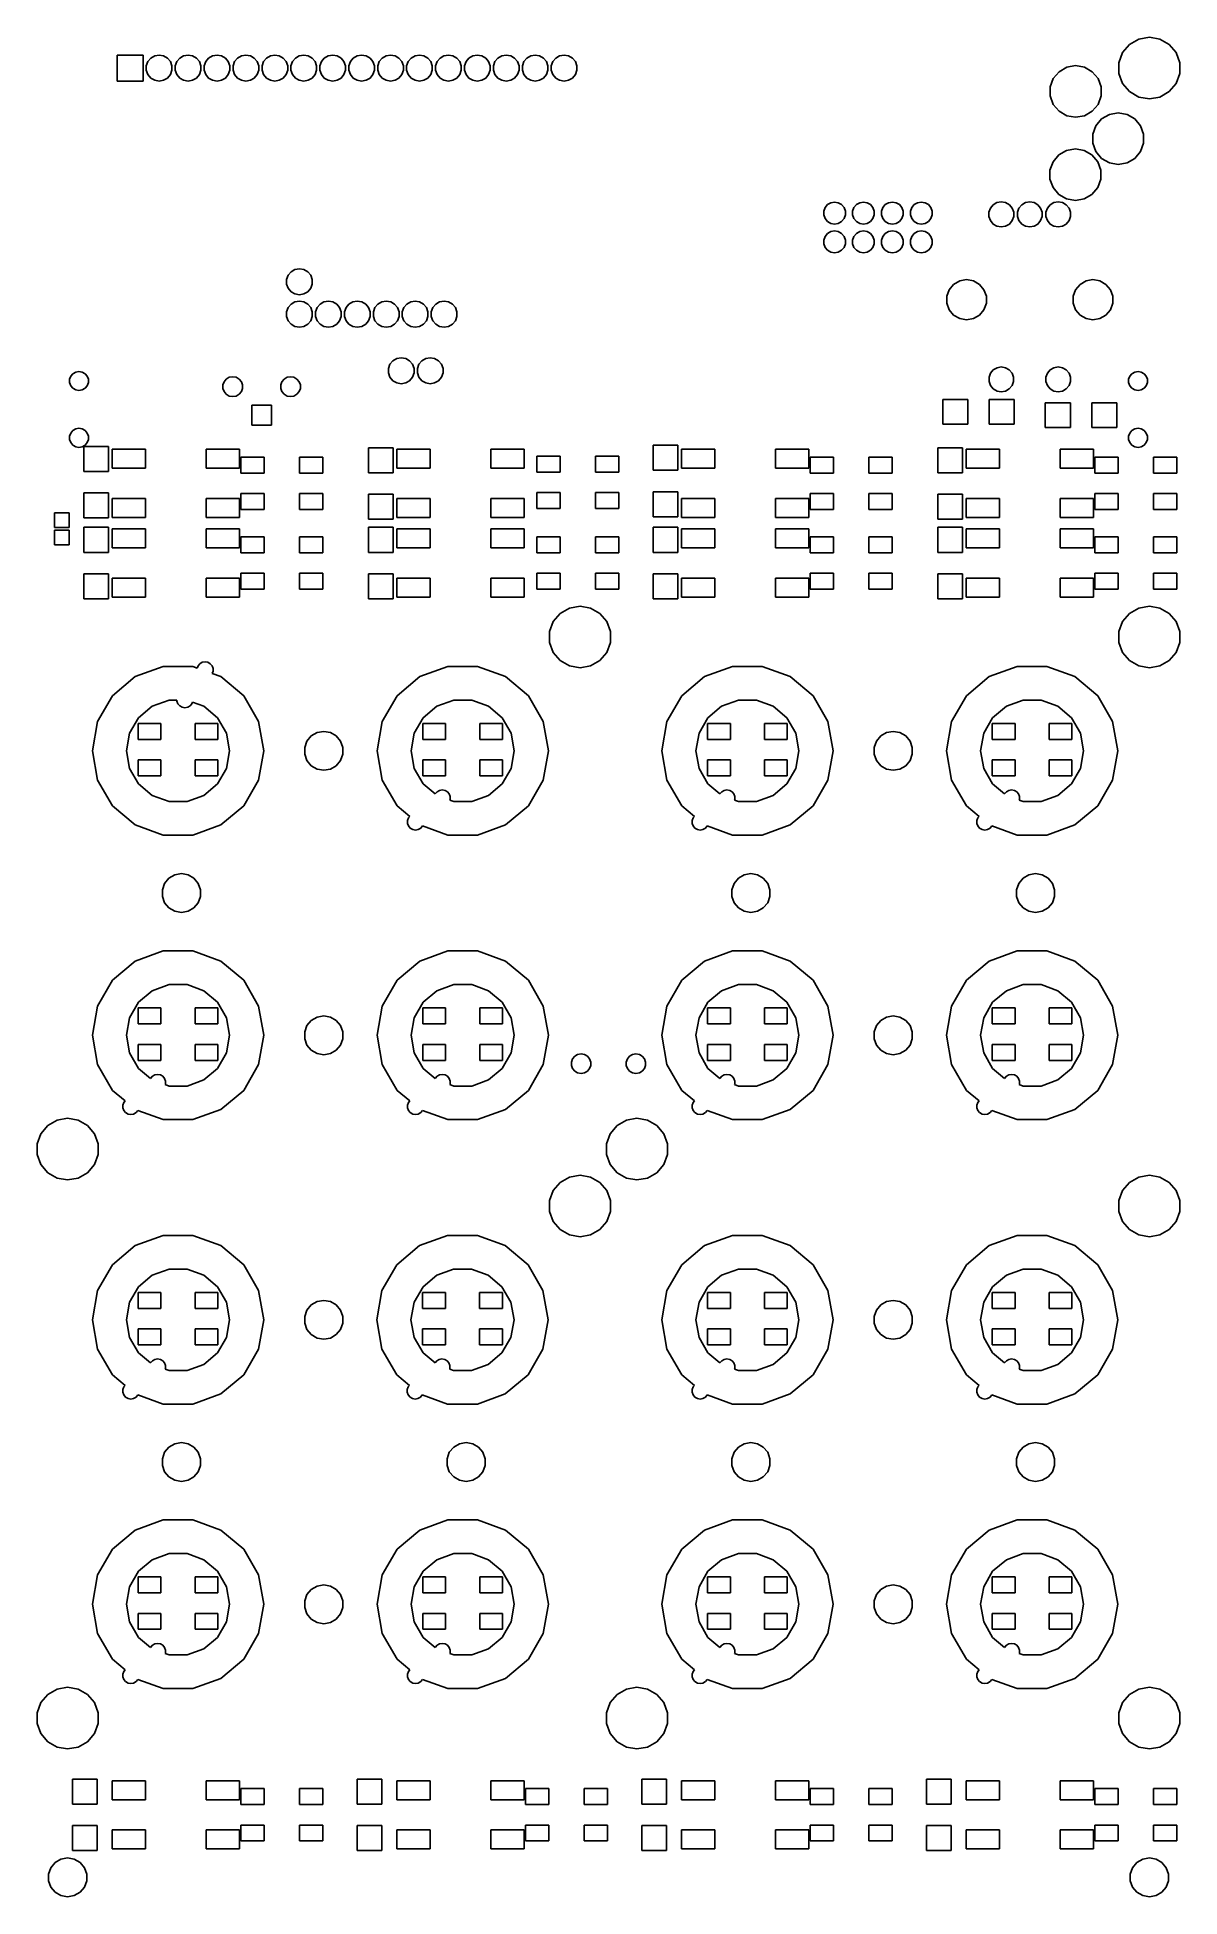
# Model space of a CAD drawing. Extents: x 0 to 100, y -163 to 0.
import ezdxf

# ---------------------------------------------------------------- set-up
doc = ezdxf.new("R2010")
doc.units = 0
doc.header["$MEASUREMENT"] = 0
doc.layers.add('BLACK', color=7, linetype='CONTINUOUS')

msp = doc.modelspace()

# ---------------------------------------------------------------- linework, layer by layer
at = {"layer": 'Black'}
for p, q in [((95.7578, -0.42378), (96.573, 0.04686)), ((96.573, 0.04686), (97.5, 0.21031)), ((97.5, 0.21031), (98.427, 0.04686)), ((98.427, 0.04686), (99.2422, -0.42378)), ((6.8602, -3.6398), (6.8602, -1.3602)), ((6.8602, -1.3602), (9.1398, -1.3602)), ((9.1398, -1.3602), (9.1398, -3.6398)), ((9.54913, -1.92792), (9.80455, -1.62353)), ((9.80455, -1.62353), (10.1487, -1.42485)), ((10.1487, -1.42485), (10.54, -1.35585)), ((10.54, -1.35585), (10.9313, -1.42485)), ((10.9313, -1.42485), (11.2754, -1.62353)), ((11.2754, -1.62353), (11.5309, -1.92792)), ((12.0891, -1.92792), (12.3446, -1.62353)), ((12.3446, -1.62353), (12.6887, -1.42485)), ((12.6887, -1.42485), (13.08, -1.35585)), ((13.08, -1.35585), (13.4713, -1.42485)), ((13.4713, -1.42485), (13.8154, -1.62353)), ((13.8154, -1.62353), (14.0709, -1.92792)), ((14.6291, -1.92792), (14.8846, -1.62353)), ((14.8846, -1.62353), (15.2287, -1.42485)), ((15.2287, -1.42485), (15.62, -1.35585)), ((15.62, -1.35585), (16.0113, -1.42485)), ((16.0113, -1.42485), (16.3554, -1.62353)), ((16.3554, -1.62353), (16.6109, -1.92792)), ((17.1691, -1.92792), (17.4246, -1.62353)), ((17.4246, -1.62353), (17.7687, -1.42485)), ((17.7687, -1.42485), (18.16, -1.35585)), ((18.16, -1.35585), (18.5513, -1.42485)), ((18.5513, -1.42485), (18.8954, -1.62353)), ((18.8954, -1.62353), (19.1509, -1.92792)), ((19.7091, -1.92792), (19.9646, -1.62353)), ((19.9646, -1.62353), (20.3087, -1.42485)), ((20.3087, -1.42485), (20.7, -1.35585)), ((20.7, -1.35585), (21.0913, -1.42485)), ((21.0913, -1.42485), (21.4354, -1.62353)), ((21.4354, -1.62353), (21.6909, -1.92792)), ((22.2491, -1.92792), (22.5046, -1.62353)), ((22.5046, -1.62353), (22.8487, -1.42485)), ((22.8487, -1.42485), (23.24, -1.35585)), ((23.24, -1.35585), (23.6313, -1.42485)), ((23.6313, -1.42485), (23.9754, -1.62353)), ((23.9754, -1.62353), (24.2309, -1.92792)), ((24.7891, -1.92792), (25.0446, -1.62353)), ((25.0446, -1.62353), (25.3887, -1.42485)), ((25.3887, -1.42485), (25.78, -1.35585)), ((25.78, -1.35585), (26.1713, -1.42485)), ((26.1713, -1.42485), (26.5154, -1.62353)), ((26.5154, -1.62353), (26.7709, -1.92792)), ((27.3291, -1.92792), (27.5846, -1.62353)), ((27.5846, -1.62353), (27.9287, -1.42485)), ((27.9287, -1.42485), (28.32, -1.35585)), ((28.32, -1.35585), (28.7113, -1.42485)), ((28.7113, -1.42485), (29.0554, -1.62353)), ((29.0554, -1.62353), (29.3109, -1.92792)), ((29.8691, -1.92792), (30.1246, -1.62353)), ((30.1246, -1.62353), (30.4687, -1.42485)), ((30.4687, -1.42485), (30.86, -1.35585)), ((30.86, -1.35585), (31.2513, -1.42485)), ((31.2513, -1.42485), (31.5954, -1.62353)), ((31.5954, -1.62353), (31.8509, -1.92792)), ((32.4091, -1.92792), (32.6646, -1.62353)), ((32.6646, -1.62353), (33.0087, -1.42485)), ((33.0087, -1.42485), (33.4, -1.35585)), ((33.4, -1.35585), (33.7913, -1.42485)), ((33.7913, -1.42485), (34.1354, -1.62353)), ((34.1354, -1.62353), (34.3909, -1.92792)), ((34.9491, -1.92792), (35.2046, -1.62353)), ((35.2046, -1.62353), (35.5487, -1.42485)), ((35.5487, -1.42485), (35.94, -1.35585)), ((35.94, -1.35585), (36.3313, -1.42485)), ((36.3313, -1.42485), (36.6754, -1.62353)), ((36.6754, -1.62353), (36.9309, -1.92792)), ((37.4891, -1.92792), (37.7446, -1.62353)), ((37.7446, -1.62353), (38.0887, -1.42485)), ((38.0887, -1.42485), (38.48, -1.35585)), ((38.48, -1.35585), (38.8713, -1.42485)), ((38.8713, -1.42485), (39.2154, -1.62353)), ((39.2154, -1.62353), (39.4709, -1.92792)), ((40.0291, -1.92792), (40.2846, -1.62353)), ((40.2846, -1.62353), (40.6287, -1.42485)), ((40.6287, -1.42485), (41.02, -1.35585)), ((41.02, -1.35585), (41.4113, -1.42485)), ((41.4113, -1.42485), (41.7554, -1.62353)), ((41.7554, -1.62353), (42.0109, -1.92792)), ((42.5691, -1.92792), (42.8246, -1.62353)), ((42.8246, -1.62353), (43.1687, -1.42485)), ((43.1687, -1.42485), (43.56, -1.35585)), ((43.56, -1.35585), (43.9513, -1.42485)), ((43.9513, -1.42485), (44.2954, -1.62353)), ((44.2954, -1.62353), (44.5509, -1.92792)), ((45.1091, -1.92792), (45.3646, -1.62353)), ((45.3646, -1.62353), (45.7087, -1.42485)), ((45.7087, -1.42485), (46.1, -1.35585)), ((46.1, -1.35585), (46.4913, -1.42485)), ((46.4913, -1.42485), (46.8354, -1.62353)), ((46.8354, -1.62353), (47.0909, -1.92792)), ((94.8309, -2.02936), (95.1528, -1.14484)), ((95.1528, -1.14484), (95.7578, -0.42378)), ((99.2422, -0.42378), (99.8472, -1.14484)), ((99.8472, -1.14484), (100.169, -2.02936)), ((9.41323, -2.30132), (9.54913, -1.92792)), ((9.41323, -2.69868), (9.41323, -2.30132)), ((9.54913, -3.07208), (9.41323, -2.69868)), ((9.80455, -3.37647), (9.54913, -3.07208)), ((11.5309, -3.07208), (11.2754, -3.37647)), ((11.5309, -1.92792), (11.6668, -2.30132)), ((11.6668, -2.69868), (11.5309, -3.07208)), ((11.6668, -2.30132), (11.6668, -2.69868)), ((11.9532, -2.30132), (12.0891, -1.92792)), ((11.9532, -2.69868), (11.9532, -2.30132)), ((12.0891, -3.07208), (11.9532, -2.69868)), ((12.3446, -3.37647), (12.0891, -3.07208)), ((14.0709, -3.07208), (13.8154, -3.37647)), ((14.0709, -1.92792), (14.2068, -2.30132)), ((14.2068, -2.69868), (14.0709, -3.07208)), ((14.2068, -2.30132), (14.2068, -2.69868)), ((14.4932, -2.30132), (14.6291, -1.92792)), ((14.4932, -2.69868), (14.4932, -2.30132)), ((14.6291, -3.07208), (14.4932, -2.69868)), ((14.8846, -3.37647), (14.6291, -3.07208)), ((16.6109, -3.07208), (16.3554, -3.37647)), ((16.6109, -1.92792), (16.7468, -2.30132)), ((16.7468, -2.69868), (16.6109, -3.07208)), ((16.7468, -2.30132), (16.7468, -2.69868)), ((17.0332, -2.30132), (17.1691, -1.92792)), ((17.0332, -2.69868), (17.0332, -2.30132)), ((17.1691, -3.07208), (17.0332, -2.69868)), ((17.4246, -3.37647), (17.1691, -3.07208)), ((19.1509, -3.07208), (18.8954, -3.37647)), ((19.1509, -1.92792), (19.2868, -2.30132)), ((19.2868, -2.69868), (19.1509, -3.07208)), ((19.2868, -2.30132), (19.2868, -2.69868)), ((19.5732, -2.30132), (19.7091, -1.92792)), ((19.5732, -2.69868), (19.5732, -2.30132)), ((19.7091, -3.07208), (19.5732, -2.69868)), ((19.9646, -3.37647), (19.7091, -3.07208)), ((21.6909, -3.07208), (21.4354, -3.37647)), ((21.6909, -1.92792), (21.8268, -2.30132)), ((21.8268, -2.69868), (21.6909, -3.07208)), ((21.8268, -2.30132), (21.8268, -2.69868)), ((22.1132, -2.30132), (22.2491, -1.92792)), ((22.1132, -2.69868), (22.1132, -2.30132)), ((22.2491, -3.07208), (22.1132, -2.69868)), ((22.5046, -3.37647), (22.2491, -3.07208)), ((24.2309, -3.07208), (23.9754, -3.37647)), ((24.2309, -1.92792), (24.3668, -2.30132)), ((24.3668, -2.69868), (24.2309, -3.07208)), ((24.3668, -2.30132), (24.3668, -2.69868)), ((24.6532, -2.30132), (24.7891, -1.92792)), ((24.6532, -2.69868), (24.6532, -2.30132)), ((24.7891, -3.07208), (24.6532, -2.69868)), ((25.0446, -3.37647), (24.7891, -3.07208)), ((26.7709, -3.07208), (26.5154, -3.37647)), ((26.7709, -1.92792), (26.9068, -2.30132)), ((26.9068, -2.69868), (26.7709, -3.07208)), ((26.9068, -2.30132), (26.9068, -2.69868)), ((27.1932, -2.30132), (27.3291, -1.92792)), ((27.1932, -2.69868), (27.1932, -2.30132)), ((27.3291, -3.07208), (27.1932, -2.69868)), ((27.5846, -3.37647), (27.3291, -3.07208)), ((29.3109, -3.07208), (29.0554, -3.37647)), ((29.3109, -1.92792), (29.4468, -2.30132)), ((29.4468, -2.69868), (29.3109, -3.07208)), ((29.4468, -2.30132), (29.4468, -2.69868)), ((29.7332, -2.30132), (29.8691, -1.92792)), ((29.7332, -2.69868), (29.7332, -2.30132)), ((29.8691, -3.07208), (29.7332, -2.69868)), ((30.1246, -3.37647), (29.8691, -3.07208)), ((31.8509, -3.07208), (31.5954, -3.37647)), ((31.8509, -1.92792), (31.9868, -2.30132)), ((31.9868, -2.69868), (31.8509, -3.07208)), ((31.9868, -2.30132), (31.9868, -2.69868)), ((32.2732, -2.30132), (32.4091, -1.92792)), ((32.2732, -2.69868), (32.2732, -2.30132)), ((32.4091, -3.07208), (32.2732, -2.69868)), ((32.6646, -3.37647), (32.4091, -3.07208)), ((34.3909, -3.07208), (34.1354, -3.37647)), ((34.3909, -1.92792), (34.5268, -2.30132)), ((34.5268, -2.69868), (34.3909, -3.07208)), ((34.5268, -2.30132), (34.5268, -2.69868)), ((34.8132, -2.30132), (34.9491, -1.92792)), ((34.8132, -2.69868), (34.8132, -2.30132)), ((34.9491, -3.07208), (34.8132, -2.69868)), ((35.2046, -3.37647), (34.9491, -3.07208)), ((36.9309, -3.07208), (36.6754, -3.37647)), ((36.9309, -1.92792), (37.0668, -2.30132)), ((37.0668, -2.69868), (36.9309, -3.07208)), ((37.0668, -2.30132), (37.0668, -2.69868)), ((37.3532, -2.30132), (37.4891, -1.92792)), ((37.3532, -2.69868), (37.3532, -2.30132)), ((37.4891, -3.07208), (37.3532, -2.69868)), ((37.7446, -3.37647), (37.4891, -3.07208)), ((39.4709, -3.07208), (39.2154, -3.37647)), ((39.4709, -1.92792), (39.6068, -2.30132)), ((39.6068, -2.69868), (39.4709, -3.07208)), ((39.6068, -2.30132), (39.6068, -2.69868)), ((39.8932, -2.30132), (40.0291, -1.92792)), ((39.8932, -2.69868), (39.8932, -2.30132)), ((40.0291, -3.07208), (39.8932, -2.69868)), ((40.2846, -3.37647), (40.0291, -3.07208)), ((42.0109, -3.07208), (41.7554, -3.37647)), ((42.0109, -1.92792), (42.1468, -2.30132)), ((42.1468, -2.69868), (42.0109, -3.07208)), ((42.1468, -2.30132), (42.1468, -2.69868)), ((42.4332, -2.30132), (42.5691, -1.92792)), ((42.4332, -2.69868), (42.4332, -2.30132)), ((42.5691, -3.07208), (42.4332, -2.69868)), ((42.8246, -3.37647), (42.5691, -3.07208)), ((44.5509, -3.07208), (44.2954, -3.37647)), ((44.5509, -1.92792), (44.6868, -2.30132)), ((44.6868, -2.69868), (44.5509, -3.07208)), ((44.6868, -2.30132), (44.6868, -2.69868)), ((44.9732, -2.30132), (45.1091, -1.92792)), ((44.9732, -2.69868), (44.9732, -2.30132)), ((45.1091, -3.07208), (44.9732, -2.69868)), ((45.3646, -3.37647), (45.1091, -3.07208)), ((47.0909, -3.07208), (46.8354, -3.37647)), ((47.0909, -1.92792), (47.2268, -2.30132)), ((47.2268, -2.69868), (47.0909, -3.07208)), ((47.2268, -2.30132), (47.2268, -2.69868)), ((89.063, -3.42399), (89.5688, -2.82113)), ((89.5688, -2.82113), (90.2504, -2.42763)), ((90.2504, -2.42763), (91.0254, -2.29098)), ((91.0254, -2.29098), (91.8004, -2.42763)), ((91.8004, -2.42763), (92.482, -2.82113)), ((92.482, -2.82113), (92.9878, -3.42399)), ((94.8309, -2.97064), (94.8309, -2.02936)), ((95.1528, -3.85516), (94.8309, -2.97064)), ((100.169, -2.97064), (99.8472, -3.85516)), ((100.169, -2.02936), (100.169, -2.97064)), ((9.1398, -3.6398), (6.8602, -3.6398)), ((10.1487, -3.57515), (9.80455, -3.37647)), ((10.54, -3.64415), (10.1487, -3.57515)), ((10.9313, -3.57515), (10.54, -3.64415)), ((11.2754, -3.37647), (10.9313, -3.57515)), ((12.6887, -3.57515), (12.3446, -3.37647)), ((13.08, -3.64415), (12.6887, -3.57515)), ((13.4713, -3.57515), (13.08, -3.64415)), ((13.8154, -3.37647), (13.4713, -3.57515)), ((15.2287, -3.57515), (14.8846, -3.37647)), ((15.62, -3.64415), (15.2287, -3.57515)), ((16.0113, -3.57515), (15.62, -3.64415)), ((16.3554, -3.37647), (16.0113, -3.57515)), ((17.7687, -3.57515), (17.4246, -3.37647)), ((18.16, -3.64415), (17.7687, -3.57515)), ((18.5513, -3.57515), (18.16, -3.64415)), ((18.8954, -3.37647), (18.5513, -3.57515)), ((20.3087, -3.57515), (19.9646, -3.37647)), ((20.7, -3.64415), (20.3087, -3.57515)), ((21.0913, -3.57515), (20.7, -3.64415)), ((21.4354, -3.37647), (21.0913, -3.57515)), ((22.8487, -3.57515), (22.5046, -3.37647)), ((23.24, -3.64415), (22.8487, -3.57515)), ((23.6313, -3.57515), (23.24, -3.64415)), ((23.9754, -3.37647), (23.6313, -3.57515)), ((25.3887, -3.57515), (25.0446, -3.37647)), ((25.78, -3.64415), (25.3887, -3.57515)), ((26.1713, -3.57515), (25.78, -3.64415)), ((26.5154, -3.37647), (26.1713, -3.57515)), ((27.9287, -3.57515), (27.5846, -3.37647)), ((28.32, -3.64415), (27.9287, -3.57515)), ((28.7113, -3.57515), (28.32, -3.64415)), ((29.0554, -3.37647), (28.7113, -3.57515)), ((30.4687, -3.57515), (30.1246, -3.37647)), ((30.86, -3.64415), (30.4687, -3.57515)), ((31.2513, -3.57515), (30.86, -3.64415)), ((31.5954, -3.37647), (31.2513, -3.57515)), ((33.0087, -3.57515), (32.6646, -3.37647)), ((33.4, -3.64415), (33.0087, -3.57515)), ((33.7913, -3.57515), (33.4, -3.64415)), ((34.1354, -3.37647), (33.7913, -3.57515)), ((35.5487, -3.57515), (35.2046, -3.37647)), ((35.94, -3.64415), (35.5487, -3.57515)), ((36.3313, -3.57515), (35.94, -3.64415)), ((36.6754, -3.37647), (36.3313, -3.57515)), ((38.0887, -3.57515), (37.7446, -3.37647)), ((38.48, -3.64415), (38.0887, -3.57515)), ((38.8713, -3.57515), (38.48, -3.64415)), ((39.2154, -3.37647), (38.8713, -3.57515)), ((40.6287, -3.57515), (40.2846, -3.37647)), ((41.02, -3.64415), (40.6287, -3.57515)), ((41.4113, -3.57515), (41.02, -3.64415)), ((41.7554, -3.37647), (41.4113, -3.57515)), ((43.1687, -3.57515), (42.8246, -3.37647)), ((43.56, -3.64415), (43.1687, -3.57515)), ((43.9513, -3.57515), (43.56, -3.64415)), ((44.2954, -3.37647), (43.9513, -3.57515)), ((45.7087, -3.57515), (45.3646, -3.37647)), ((46.1, -3.64415), (45.7087, -3.57515)), ((46.4913, -3.57515), (46.1, -3.64415)), ((46.8354, -3.37647), (46.4913, -3.57515)), ((88.7938, -4.16351), (89.063, -3.42399)), ((88.7938, -4.95049), (88.7938, -4.16351)), ((92.9878, -3.42399), (93.257, -4.16351)), ((93.257, -4.16351), (93.257, -4.95049)), ((95.7578, -4.57622), (95.1528, -3.85516)), ((96.573, -5.04686), (95.7578, -4.57622)), ((99.2422, -4.57622), (98.427, -5.04686)), ((99.8472, -3.85516), (99.2422, -4.57622)), ((89.063, -5.69001), (88.7938, -4.95049)), ((89.5688, -6.29287), (89.063, -5.69001)), ((90.2504, -6.68636), (89.5688, -6.29287)), ((92.482, -6.29287), (91.8004, -6.68636)), ((92.9878, -5.69001), (92.482, -6.29287)), ((93.257, -4.95049), (92.9878, -5.69001)), ((93.9866, -6.57063), (94.7616, -6.43398)), ((94.7616, -6.43398), (95.5366, -6.57063)), ((97.5, -5.21031), (96.573, -5.04686)), ((98.427, -5.04686), (97.5, -5.21031)), ((91.0254, -6.82302), (90.2504, -6.68636)), ((91.8004, -6.68636), (91.0254, -6.82302)), ((92.53, -8.30651), (92.7992, -7.56699)), ((92.7992, -7.56699), (93.305, -6.96413)), ((93.305, -6.96413), (93.9866, -6.57063)), ((95.5366, -6.57063), (96.2182, -6.96413)), ((96.2182, -6.96413), (96.724, -7.56699)), ((96.724, -7.56699), (96.9932, -8.30651)), ((89.5434, -10.1419), (90.225, -9.74843)), ((90.225, -9.74843), (91, -9.61178)), ((91, -9.61178), (91.775, -9.74843)), ((91.775, -9.74843), (92.4566, -10.1419)), ((92.53, -9.09349), (92.53, -8.30651)), ((92.7992, -9.83301), (92.53, -9.09349)), ((96.9932, -9.09349), (96.724, -9.83301)), ((96.9932, -8.30651), (96.9932, -9.09349)), ((88.7684, -11.4843), (89.0376, -10.7448)), ((89.0376, -10.7448), (89.5434, -10.1419)), ((92.4566, -10.1419), (92.9624, -10.7448)), ((93.305, -10.4359), (92.7992, -9.83301)), ((92.9624, -10.7448), (93.2316, -11.4843)), ((93.9866, -10.8294), (93.305, -10.4359)), ((94.7616, -10.966), (93.9866, -10.8294)), ((95.5366, -10.8294), (94.7616, -10.966)), ((96.2182, -10.4359), (95.5366, -10.8294)), ((96.724, -9.83301), (96.2182, -10.4359)), ((88.7684, -12.2713), (88.7684, -11.4843)), ((89.0376, -13.0108), (88.7684, -12.2713)), ((89.5434, -13.6137), (89.0376, -13.0108)), ((92.9624, -13.0108), (92.4566, -13.6137)), ((93.2316, -12.2713), (92.9624, -13.0108)), ((93.2316, -11.4843), (93.2316, -12.2713)), ((69.0137, -14.7572), (69.2293, -14.5002)), ((69.2293, -14.5002), (69.5197, -14.3326)), ((69.5197, -14.3326), (69.85, -14.2743)), ((69.85, -14.2743), (70.1803, -14.3326)), ((70.1803, -14.3326), (70.4707, -14.5002)), ((70.4707, -14.5002), (70.6863, -14.7572)), ((71.5537, -14.7572), (71.7693, -14.5002)), ((71.7693, -14.5002), (72.0597, -14.3326)), ((72.0597, -14.3326), (72.39, -14.2743)), ((72.39, -14.2743), (72.7203, -14.3326)), ((72.7203, -14.3326), (73.0107, -14.5002)), ((73.0107, -14.5002), (73.2263, -14.7572)), ((74.0937, -14.7572), (74.3093, -14.5002)), ((74.3093, -14.5002), (74.5997, -14.3326)), ((74.5997, -14.3326), (74.93, -14.2743)), ((74.93, -14.2743), (75.2603, -14.3326)), ((75.2603, -14.3326), (75.5507, -14.5002)), ((75.5507, -14.5002), (75.7663, -14.7572)), ((76.6337, -14.7572), (76.8493, -14.5002)), ((76.8493, -14.5002), (77.1397, -14.3326)), ((77.1397, -14.3326), (77.47, -14.2743)), ((77.47, -14.2743), (77.8003, -14.3326)), ((77.8003, -14.3326), (78.0907, -14.5002)), ((78.0907, -14.5002), (78.3063, -14.7572)), ((83.5387, -14.8079), (83.7852, -14.5141)), ((83.7852, -14.5141), (84.1173, -14.3224)), ((84.1173, -14.3224), (84.495, -14.2558)), ((84.495, -14.2558), (84.8727, -14.3224)), ((84.8727, -14.3224), (85.2048, -14.5141)), ((85.2048, -14.5141), (85.4513, -14.8079)), ((86.0387, -14.8079), (86.2852, -14.5141)), ((86.2852, -14.5141), (86.6173, -14.3224)), ((86.6173, -14.3224), (86.995, -14.2558)), ((86.995, -14.2558), (87.3727, -14.3224)), ((87.3727, -14.3224), (87.7048, -14.5141)), ((87.7048, -14.5141), (87.9513, -14.8079)), ((88.5387, -14.8079), (88.7852, -14.5141)), ((88.7852, -14.5141), (89.1173, -14.3224)), ((89.1173, -14.3224), (89.495, -14.2558)), ((89.495, -14.2558), (89.8727, -14.3224)), ((90.225, -14.0072), (89.5434, -13.6137)), ((89.8727, -14.3224), (90.2048, -14.5141)), ((90.2048, -14.5141), (90.4513, -14.8079)), ((91, -14.1438), (90.225, -14.0072)), ((91.775, -14.0072), (91, -14.1438)), ((92.4566, -13.6137), (91.775, -14.0072)), ((68.899, -15.0723), (69.0137, -14.7572)), ((68.899, -15.4077), (68.899, -15.0723)), ((69.0137, -15.7228), (68.899, -15.4077)), ((69.2293, -15.9797), (69.0137, -15.7228)), ((69.5197, -16.1474), (69.2293, -15.9797)), ((69.85, -16.2057), (69.5197, -16.1474)), ((70.1803, -16.1474), (69.85, -16.2057)), ((70.4707, -15.9797), (70.1803, -16.1474)), ((70.6863, -15.7228), (70.4707, -15.9797)), ((70.6863, -14.7572), (70.801, -15.0723)), ((70.801, -15.4077), (70.6863, -15.7228)), ((70.801, -15.0723), (70.801, -15.4077)), ((71.439, -15.0723), (71.5537, -14.7572)), ((71.439, -15.4077), (71.439, -15.0723)), ((71.5537, -15.7228), (71.439, -15.4077)), ((71.7693, -15.9797), (71.5537, -15.7228)), ((72.0597, -16.1474), (71.7693, -15.9797)), ((72.39, -16.2057), (72.0597, -16.1474)), ((72.7203, -16.1474), (72.39, -16.2057)), ((73.0107, -15.9797), (72.7203, -16.1474)), ((73.2263, -15.7228), (73.0107, -15.9797)), ((73.2263, -14.7572), (73.341, -15.0723)), ((73.341, -15.4077), (73.2263, -15.7228)), ((73.341, -15.0723), (73.341, -15.4077)), ((73.979, -15.0723), (74.0937, -14.7572)), ((73.979, -15.4077), (73.979, -15.0723)), ((74.0937, -15.7228), (73.979, -15.4077)), ((74.3093, -15.9797), (74.0937, -15.7228)), ((74.5997, -16.1474), (74.3093, -15.9797)), ((74.93, -16.2057), (74.5997, -16.1474)), ((75.2603, -16.1474), (74.93, -16.2057)), ((75.5507, -15.9797), (75.2603, -16.1474)), ((75.7663, -15.7228), (75.5507, -15.9797)), ((75.7663, -14.7572), (75.881, -15.0723)), ((75.881, -15.4077), (75.7663, -15.7228)), ((75.881, -15.0723), (75.881, -15.4077)), ((76.519, -15.0723), (76.6337, -14.7572)), ((76.519, -15.4077), (76.519, -15.0723)), ((76.6337, -15.7228), (76.519, -15.4077)), ((76.8493, -15.9797), (76.6337, -15.7228)), ((77.1397, -16.1474), (76.8493, -15.9797)), ((77.47, -16.2057), (77.1397, -16.1474)), ((77.8003, -16.1474), (77.47, -16.2057)), ((78.0907, -15.9797), (77.8003, -16.1474)), ((78.3063, -15.7228), (78.0907, -15.9797)), ((78.3063, -14.7572), (78.421, -15.0723)), ((78.421, -15.4077), (78.3063, -15.7228)), ((78.421, -15.0723), (78.421, -15.4077)), ((83.4076, -15.1683), (83.5387, -14.8079)), ((83.4076, -15.5517), (83.4076, -15.1683)), ((83.5387, -15.9121), (83.4076, -15.5517)), ((83.7852, -16.2059), (83.5387, -15.9121)), ((84.1173, -16.3976), (83.7852, -16.2059)), ((85.2048, -16.2059), (84.8727, -16.3976)), ((85.4513, -15.9121), (85.2048, -16.2059)), ((85.4513, -14.8079), (85.5824, -15.1683)), ((85.5824, -15.5517), (85.4513, -15.9121)), ((85.5824, -15.1683), (85.5824, -15.5517)), ((85.9076, -15.1683), (86.0387, -14.8079)), ((85.9076, -15.5517), (85.9076, -15.1683)), ((86.0387, -15.9121), (85.9076, -15.5517)), ((86.2852, -16.2059), (86.0387, -15.9121)), ((86.6173, -16.3976), (86.2852, -16.2059)), ((87.7048, -16.2059), (87.3727, -16.3976)), ((87.9513, -15.9121), (87.7048, -16.2059)), ((87.9513, -14.8079), (88.0824, -15.1683)), ((88.0824, -15.5517), (87.9513, -15.9121)), ((88.0824, -15.1683), (88.0824, -15.5517)), ((88.4076, -15.1683), (88.5387, -14.8079)), ((88.4076, -15.5517), (88.4076, -15.1683)), ((88.5387, -15.9121), (88.4076, -15.5517)), ((88.7852, -16.2059), (88.5387, -15.9121)), ((89.1173, -16.3976), (88.7852, -16.2059)), ((90.2048, -16.2059), (89.8727, -16.3976)), ((90.4513, -15.9121), (90.2048, -16.2059)), ((90.4513, -14.8079), (90.5824, -15.1683)), ((90.5824, -15.5517), (90.4513, -15.9121)), ((90.5824, -15.1683), (90.5824, -15.5517)), ((68.899, -17.6123), (69.0137, -17.2972)), ((68.899, -17.9477), (68.899, -17.6123)), ((69.0137, -18.2628), (68.899, -17.9477)), ((69.0137, -17.2972), (69.2293, -17.0403)), ((69.2293, -17.0403), (69.5197, -16.8726)), ((69.5197, -16.8726), (69.85, -16.8143)), ((69.85, -16.8143), (70.1803, -16.8726)), ((70.1803, -16.8726), (70.4707, -17.0403)), ((70.4707, -17.0403), (70.6863, -17.2972)), ((70.6863, -17.2972), (70.801, -17.6123)), ((70.801, -17.9477), (70.6863, -18.2628)), ((70.801, -17.6123), (70.801, -17.9477)), ((71.439, -17.6123), (71.5537, -17.2972)), ((71.439, -17.9477), (71.439, -17.6123)), ((71.5537, -18.2628), (71.439, -17.9477)), ((71.5537, -17.2972), (71.7693, -17.0403)), ((71.7693, -17.0403), (72.0597, -16.8726)), ((72.0597, -16.8726), (72.39, -16.8143)), ((72.39, -16.8143), (72.7203, -16.8726)), ((72.7203, -16.8726), (73.0107, -17.0403)), ((73.0107, -17.0403), (73.2263, -17.2972)), ((73.2263, -17.2972), (73.341, -17.6123)), ((73.341, -17.9477), (73.2263, -18.2628)), ((73.341, -17.6123), (73.341, -17.9477)), ((73.979, -17.6123), (74.0937, -17.2972)), ((73.979, -17.9477), (73.979, -17.6123)), ((74.0937, -18.2628), (73.979, -17.9477)), ((74.0937, -17.2972), (74.3093, -17.0403)), ((74.3093, -17.0403), (74.5997, -16.8726)), ((74.5997, -16.8726), (74.93, -16.8143)), ((74.93, -16.8143), (75.2603, -16.8726)), ((75.2603, -16.8726), (75.5507, -17.0403)), ((75.5507, -17.0403), (75.7663, -17.2972)), ((75.7663, -17.2972), (75.881, -17.6123)), ((75.881, -17.9477), (75.7663, -18.2628)), ((75.881, -17.6123), (75.881, -17.9477)), ((76.519, -17.6123), (76.6337, -17.2972)), ((76.519, -17.9477), (76.519, -17.6123)), ((76.6337, -18.2628), (76.519, -17.9477)), ((76.6337, -17.2972), (76.8493, -17.0403)), ((76.8493, -17.0403), (77.1397, -16.8726)), ((77.1397, -16.8726), (77.47, -16.8143)), ((77.47, -16.8143), (77.8003, -16.8726)), ((77.8003, -16.8726), (78.0907, -17.0403)), ((78.0907, -17.0403), (78.3063, -17.2972)), ((78.3063, -17.2972), (78.421, -17.6123)), ((78.421, -17.9477), (78.3063, -18.2628)), ((78.421, -17.6123), (78.421, -17.9477)), ((84.495, -16.4642), (84.1173, -16.3976)), ((84.8727, -16.3976), (84.495, -16.4642)), ((86.995, -16.4642), (86.6173, -16.3976)), ((87.3727, -16.3976), (86.995, -16.4642)), ((89.495, -16.4642), (89.1173, -16.3976)), ((89.8727, -16.3976), (89.495, -16.4642)), ((69.2293, -18.5197), (69.0137, -18.2628)), ((69.5197, -18.6874), (69.2293, -18.5197)), ((69.85, -18.7457), (69.5197, -18.6874)), ((70.1803, -18.6874), (69.85, -18.7457)), ((70.4707, -18.5197), (70.1803, -18.6874)), ((70.6863, -18.2628), (70.4707, -18.5197)), ((71.7693, -18.5197), (71.5537, -18.2628)), ((72.0597, -18.6874), (71.7693, -18.5197)), ((72.39, -18.7457), (72.0597, -18.6874)), ((72.7203, -18.6874), (72.39, -18.7457)), ((73.0107, -18.5197), (72.7203, -18.6874)), ((73.2263, -18.2628), (73.0107, -18.5197)), ((74.3093, -18.5197), (74.0937, -18.2628)), ((74.5997, -18.6874), (74.3093, -18.5197)), ((74.93, -18.7457), (74.5997, -18.6874)), ((75.2603, -18.6874), (74.93, -18.7457)), ((75.5507, -18.5197), (75.2603, -18.6874)), ((75.7663, -18.2628), (75.5507, -18.5197)), ((76.8493, -18.5197), (76.6337, -18.2628)), ((77.1397, -18.6874), (76.8493, -18.5197)), ((77.47, -18.7457), (77.1397, -18.6874)), ((77.8003, -18.6874), (77.47, -18.7457)), ((78.0907, -18.5197), (77.8003, -18.6874)), ((78.3063, -18.2628), (78.0907, -18.5197)), ((21.7332, -21.0813), (21.8691, -20.7079)), ((21.7332, -21.4787), (21.7332, -21.0813)), ((21.8691, -20.7079), (22.1246, -20.4035)), ((22.1246, -20.4035), (22.4687, -20.2048)), ((22.4687, -20.2048), (22.86, -20.1358)), ((22.86, -20.1358), (23.2513, -20.2048)), ((23.2513, -20.2048), (23.5954, -20.4035)), ((23.5954, -20.4035), (23.8509, -20.7079)), ((23.8509, -20.7079), (23.9868, -21.0813)), ((23.9868, -21.0813), (23.9868, -21.4787)), ((80.3107, -21.5082), (80.8414, -21.2017)), ((80.8414, -21.2017), (81.445, -21.0953)), ((81.445, -21.0953), (82.0486, -21.2017)), ((82.0486, -21.2017), (82.5793, -21.5082)), ((91.4107, -21.5082), (91.9414, -21.2017)), ((91.9414, -21.2017), (92.545, -21.0953)), ((92.545, -21.0953), (93.1486, -21.2017)), ((93.1486, -21.2017), (93.6793, -21.5082)), ((21.8691, -21.8521), (21.7332, -21.4787)), ((22.1246, -22.1565), (21.8691, -21.8521)), ((22.4687, -22.3552), (22.1246, -22.1565)), ((22.86, -22.4242), (22.4687, -22.3552)), ((23.2513, -22.3552), (22.86, -22.4242)), ((23.5954, -22.1565), (23.2513, -22.3552)), ((23.8509, -21.8521), (23.5954, -22.1565)), ((23.9868, -21.4787), (23.8509, -21.8521)), ((79.7071, -22.5536), (79.9167, -21.9776)), ((79.7071, -23.1664), (79.7071, -22.5536)), ((79.9167, -21.9776), (80.3107, -21.5082)), ((82.5793, -21.5082), (82.9733, -21.9776)), ((82.9733, -21.9776), (83.1829, -22.5536)), ((83.1829, -22.5536), (83.1829, -23.1664)), ((90.8071, -22.5536), (91.0167, -21.9776)), ((90.8071, -23.1664), (90.8071, -22.5536)), ((91.0167, -21.9776), (91.4107, -21.5082)), ((93.6793, -21.5082), (94.0733, -21.9776)), ((94.0733, -21.9776), (94.2829, -22.5536)), ((94.2829, -22.5536), (94.2829, -23.1664)), ((21.7332, -23.9313), (21.8691, -23.5579)), ((21.7332, -24.3287), (21.7332, -23.9313)), ((21.8691, -24.7021), (21.7332, -24.3287)), ((21.8691, -23.5579), (22.1246, -23.2535)), ((22.1246, -23.2535), (22.4687, -23.0548)), ((22.4687, -23.0548), (22.86, -22.9858)), ((22.86, -22.9858), (23.2513, -23.0548)), ((23.2513, -23.0548), (23.5954, -23.2535)), ((23.5954, -23.2535), (23.8509, -23.5579)), ((23.8509, -23.5579), (23.9868, -23.9313)), ((23.9868, -24.3287), (23.8509, -24.7021)), ((23.9868, -23.9313), (23.9868, -24.3287)), ((24.2732, -23.9313), (24.4091, -23.5579)), ((24.2732, -24.3287), (24.2732, -23.9313)), ((24.4091, -24.7021), (24.2732, -24.3287)), ((24.4091, -23.5579), (24.6646, -23.2535)), ((24.6646, -23.2535), (25.0087, -23.0548)), ((25.0087, -23.0548), (25.4, -22.9858)), ((25.4, -22.9858), (25.7913, -23.0548)), ((25.7913, -23.0548), (26.1354, -23.2535)), ((26.1354, -23.2535), (26.3909, -23.5579)), ((26.3909, -23.5579), (26.5268, -23.9313)), ((26.5268, -24.3287), (26.3909, -24.7021)), ((26.5268, -23.9313), (26.5268, -24.3287)), ((26.8132, -23.9313), (26.9491, -23.5579)), ((26.8132, -24.3287), (26.8132, -23.9313)), ((26.9491, -24.7021), (26.8132, -24.3287)), ((26.9491, -23.5579), (27.2046, -23.2535)), ((27.2046, -23.2535), (27.5487, -23.0548)), ((27.5487, -23.0548), (27.94, -22.9858)), ((27.94, -22.9858), (28.3313, -23.0548)), ((28.3313, -23.0548), (28.6754, -23.2535)), ((28.6754, -23.2535), (28.9309, -23.5579)), ((28.9309, -23.5579), (29.0668, -23.9313)), ((29.0668, -24.3287), (28.9309, -24.7021)), ((29.0668, -23.9313), (29.0668, -24.3287)), ((29.3532, -23.9313), (29.4891, -23.5579)), ((29.3532, -24.3287), (29.3532, -23.9313)), ((29.4891, -24.7021), (29.3532, -24.3287)), ((29.4891, -23.5579), (29.7446, -23.2535)), ((29.7446, -23.2535), (30.0887, -23.0548)), ((30.0887, -23.0548), (30.48, -22.9858)), ((30.48, -22.9858), (30.8713, -23.0548)), ((30.8713, -23.0548), (31.2154, -23.2535)), ((31.2154, -23.2535), (31.4709, -23.5579)), ((31.4709, -23.5579), (31.6068, -23.9313)), ((31.6068, -24.3287), (31.4709, -24.7021)), ((31.6068, -23.9313), (31.6068, -24.3287)), ((31.8932, -23.9313), (32.0291, -23.5579)), ((31.8932, -24.3287), (31.8932, -23.9313)), ((32.0291, -24.7021), (31.8932, -24.3287)), ((32.0291, -23.5579), (32.2846, -23.2535)), ((32.2846, -23.2535), (32.6287, -23.0548)), ((32.6287, -23.0548), (33.02, -22.9858)), ((33.02, -22.9858), (33.4113, -23.0548)), ((33.4113, -23.0548), (33.7554, -23.2535)), ((33.7554, -23.2535), (34.0109, -23.5579)), ((34.0109, -23.5579), (34.1468, -23.9313)), ((34.1468, -24.3287), (34.0109, -24.7021)), ((34.1468, -23.9313), (34.1468, -24.3287)), ((34.4332, -23.9313), (34.5691, -23.5579)), ((34.4332, -24.3287), (34.4332, -23.9313)), ((34.5691, -24.7021), (34.4332, -24.3287)), ((34.5691, -23.5579), (34.8246, -23.2535)), ((34.8246, -23.2535), (35.1687, -23.0548)), ((35.1687, -23.0548), (35.56, -22.9858)), ((35.56, -22.9858), (35.9513, -23.0548)), ((35.9513, -23.0548), (36.2954, -23.2535)), ((36.2954, -23.2535), (36.5509, -23.5579)), ((36.5509, -23.5579), (36.6868, -23.9313)), ((36.6868, -24.3287), (36.5509, -24.7021)), ((36.6868, -23.9313), (36.6868, -24.3287)), ((79.9167, -23.7424), (79.7071, -23.1664)), ((80.3107, -24.2118), (79.9167, -23.7424)), ((80.8414, -24.5183), (80.3107, -24.2118)), ((82.5793, -24.2118), (82.0486, -24.5183)), ((82.9733, -23.7424), (82.5793, -24.2118)), ((83.1829, -23.1664), (82.9733, -23.7424)), ((91.0167, -23.7424), (90.8071, -23.1664)), ((91.4107, -24.2118), (91.0167, -23.7424)), ((91.9414, -24.5183), (91.4107, -24.2118)), ((93.6793, -24.2118), (93.1486, -24.5183)), ((94.0733, -23.7424), (93.6793, -24.2118)), ((94.2829, -23.1664), (94.0733, -23.7424)), ((22.1246, -25.0065), (21.8691, -24.7021)), ((22.4687, -25.2052), (22.1246, -25.0065)), ((22.86, -25.2742), (22.4687, -25.2052)), ((23.2513, -25.2052), (22.86, -25.2742)), ((23.5954, -25.0065), (23.2513, -25.2052)), ((23.8509, -24.7021), (23.5954, -25.0065)), ((24.6646, -25.0065), (24.4091, -24.7021)), ((25.0087, -25.2052), (24.6646, -25.0065)), ((25.4, -25.2742), (25.0087, -25.2052)), ((25.7913, -25.2052), (25.4, -25.2742)), ((26.1354, -25.0065), (25.7913, -25.2052)), ((26.3909, -24.7021), (26.1354, -25.0065)), ((27.2046, -25.0065), (26.9491, -24.7021)), ((27.5487, -25.2052), (27.2046, -25.0065)), ((27.94, -25.2742), (27.5487, -25.2052)), ((28.3313, -25.2052), (27.94, -25.2742)), ((28.6754, -25.0065), (28.3313, -25.2052)), ((28.9309, -24.7021), (28.6754, -25.0065)), ((29.7446, -25.0065), (29.4891, -24.7021)), ((30.0887, -25.2052), (29.7446, -25.0065)), ((30.48, -25.2742), (30.0887, -25.2052)), ((30.8713, -25.2052), (30.48, -25.2742)), ((31.2154, -25.0065), (30.8713, -25.2052)), ((31.4709, -24.7021), (31.2154, -25.0065)), ((32.2846, -25.0065), (32.0291, -24.7021)), ((32.6287, -25.2052), (32.2846, -25.0065)), ((33.02, -25.2742), (32.6287, -25.2052)), ((33.4113, -25.2052), (33.02, -25.2742)), ((33.7554, -25.0065), (33.4113, -25.2052)), ((34.0109, -24.7021), (33.7554, -25.0065)), ((34.8246, -25.0065), (34.5691, -24.7021)), ((35.1687, -25.2052), (34.8246, -25.0065)), ((35.56, -25.2742), (35.1687, -25.2052)), ((35.9513, -25.2052), (35.56, -25.2742)), ((36.2954, -25.0065), (35.9513, -25.2052)), ((36.5509, -24.7021), (36.2954, -25.0065)), ((81.445, -24.6247), (80.8414, -24.5183)), ((82.0486, -24.5183), (81.445, -24.6247)), ((92.545, -24.6247), (91.9414, -24.5183)), ((93.1486, -24.5183), (92.545, -24.6247)), ((2.77411, -29.5815), (2.96122, -29.3585)), ((2.96122, -29.3585), (3.21332, -29.213)), ((3.21332, -29.213), (3.5, -29.1624)), ((3.5, -29.1624), (3.78668, -29.213)), ((3.78668, -29.213), (4.03878, -29.3585)), ((4.03878, -29.3585), (4.22589, -29.5815)), ((30.6732, -28.9013), (30.8091, -28.5279)), ((30.6732, -29.2987), (30.6732, -28.9013)), ((30.8091, -29.6721), (30.6732, -29.2987)), ((30.8091, -28.5279), (31.0646, -28.2235)), ((31.0646, -28.2235), (31.4087, -28.0248)), ((31.4087, -28.0248), (31.8, -27.9558)), ((31.8, -27.9558), (32.1913, -28.0248)), ((32.1913, -28.0248), (32.5354, -28.2235)), ((32.5354, -28.2235), (32.7909, -28.5279)), ((32.7909, -28.5279), (32.9268, -28.9013)), ((32.9268, -29.2987), (32.7909, -29.6721)), ((32.9268, -28.9013), (32.9268, -29.2987)), ((33.2132, -28.9013), (33.3491, -28.5279)), ((33.2132, -29.2987), (33.2132, -28.9013)), ((33.3491, -29.6721), (33.2132, -29.2987)), ((33.3491, -28.5279), (33.6046, -28.2235)), ((33.6046, -28.2235), (33.9487, -28.0248)), ((33.9487, -28.0248), (34.34, -27.9558)), ((34.34, -27.9558), (34.7313, -28.0248)), ((34.7313, -28.0248), (35.0754, -28.2235)), ((35.0754, -28.2235), (35.3309, -28.5279)), ((35.3309, -28.5279), (35.4668, -28.9013)), ((35.4668, -29.2987), (35.3309, -29.6721)), ((35.4668, -28.9013), (35.4668, -29.2987)), ((83.4184, -29.6702), (83.5483, -29.3134)), ((83.5483, -29.3134), (83.7923, -29.0226)), ((83.7923, -29.0226), (84.1211, -28.8328)), ((84.1211, -28.8328), (84.495, -28.7668)), ((84.495, -28.7668), (84.8689, -28.8328)), ((84.8689, -28.8328), (85.1977, -29.0226)), ((85.1977, -29.0226), (85.4417, -29.3134)), ((85.4417, -29.3134), (85.5716, -29.6702)), ((88.4184, -29.6702), (88.5483, -29.3134)), ((88.5483, -29.3134), (88.7923, -29.0226)), ((88.7923, -29.0226), (89.1211, -28.8328)), ((89.1211, -28.8328), (89.495, -28.7668)), ((89.495, -28.7668), (89.8689, -28.8328)), ((89.8689, -28.8328), (90.1977, -29.0226)), ((90.1977, -29.0226), (90.4417, -29.3134)), ((90.4417, -29.3134), (90.5716, -29.6702)), ((95.7741, -29.5815), (95.9612, -29.3585)), ((95.9612, -29.3585), (96.2133, -29.213)), ((96.2133, -29.213), (96.5, -29.1624)), ((96.5, -29.1624), (96.7867, -29.213)), ((96.7867, -29.213), (97.0388, -29.3585)), ((97.0388, -29.3585), (97.2259, -29.5815)), ((2.67454, -29.8551), (2.77411, -29.5815)), ((2.67454, -30.1462), (2.67454, -29.8551)), ((2.77411, -30.4197), (2.67454, -30.1462)), ((2.96122, -30.6427), (2.77411, -30.4197)), ((3.21332, -30.7883), (2.96122, -30.6427)), ((3.5, -30.8388), (3.21332, -30.7883)), ((3.78668, -30.7883), (3.5, -30.8388)), ((4.03878, -30.6427), (3.78668, -30.7883)), ((4.22589, -30.4197), (4.03878, -30.6427)), ((4.22589, -29.5815), (4.32546, -29.8551)), ((4.32546, -30.1462), (4.22589, -30.4197)), ((4.32546, -29.8551), (4.32546, -30.1462)), ((16.1356, -30.3476), (16.2399, -30.0611)), ((16.1356, -30.6524), (16.1356, -30.3476)), ((16.2399, -30.9388), (16.1356, -30.6524)), ((16.2399, -30.0611), (16.4358, -29.8276)), ((16.4358, -31.1723), (16.2399, -30.9388)), ((16.4358, -29.8276), (16.6998, -29.6752)), ((16.6998, -29.6752), (17, -29.6223)), ((17, -29.6223), (17.3002, -29.6752)), ((17.3002, -29.6752), (17.5642, -29.8276)), ((17.5642, -29.8276), (17.7601, -30.0611)), ((17.7601, -30.9388), (17.5642, -31.1723)), ((17.7601, -30.0611), (17.8644, -30.3476)), ((17.8644, -30.6524), (17.7601, -30.9388)), ((17.8644, -30.3476), (17.8644, -30.6524)), ((21.2156, -30.3476), (21.3199, -30.0611)), ((21.2156, -30.6524), (21.2156, -30.3476)), ((21.3199, -30.9388), (21.2156, -30.6524)), ((21.3199, -30.0611), (21.5158, -29.8276)), ((21.5158, -31.1723), (21.3199, -30.9388)), ((21.5158, -29.8276), (21.7798, -29.6752)), ((21.7798, -29.6752), (22.08, -29.6223)), ((22.08, -29.6223), (22.3802, -29.6752)), ((22.3802, -29.6752), (22.6442, -29.8276)), ((22.6442, -29.8276), (22.8401, -30.0611)), ((22.8401, -30.9388), (22.6442, -31.1723)), ((22.8401, -30.0611), (22.9444, -30.3476)), ((22.9444, -30.6524), (22.8401, -30.9388)), ((22.9444, -30.3476), (22.9444, -30.6524)), ((31.0646, -29.9765), (30.8091, -29.6721)), ((31.4087, -30.1752), (31.0646, -29.9765)), ((31.8, -30.2442), (31.4087, -30.1752)), ((32.1913, -30.1752), (31.8, -30.2442)), ((32.5354, -29.9765), (32.1913, -30.1752)), ((32.7909, -29.6721), (32.5354, -29.9765)), ((33.6046, -29.9765), (33.3491, -29.6721)), ((33.9487, -30.1752), (33.6046, -29.9765)), ((34.34, -30.2442), (33.9487, -30.1752)), ((34.7313, -30.1752), (34.34, -30.2442)), ((35.0754, -29.9765), (34.7313, -30.1752)), ((35.3309, -29.6721), (35.0754, -29.9765)), ((83.4184, -30.0498), (83.4184, -29.6702)), ((83.5483, -30.4066), (83.4184, -30.0498)), ((83.7923, -30.6974), (83.5483, -30.4066)), ((84.1211, -30.8872), (83.7923, -30.6974)), ((84.495, -30.9532), (84.1211, -30.8872)), ((84.8689, -30.8872), (84.495, -30.9532)), ((85.1977, -30.6974), (84.8689, -30.8872)), ((85.4417, -30.4066), (85.1977, -30.6974)), ((85.5716, -30.0498), (85.4417, -30.4066)), ((85.5716, -29.6702), (85.5716, -30.0498)), ((88.4184, -30.0498), (88.4184, -29.6702)), ((88.5483, -30.4066), (88.4184, -30.0498)), ((88.7923, -30.6974), (88.5483, -30.4066)), ((89.1211, -30.8872), (88.7923, -30.6974)), ((89.495, -30.9532), (89.1211, -30.8872)), ((89.8689, -30.8872), (89.495, -30.9532)), ((90.1977, -30.6974), (89.8689, -30.8872)), ((90.4417, -30.4066), (90.1977, -30.6974)), ((90.5716, -30.0498), (90.4417, -30.4066)), ((90.5716, -29.6702), (90.5716, -30.0498)), ((95.6745, -29.8551), (95.7741, -29.5815)), ((95.6745, -30.1462), (95.6745, -29.8551)), ((95.7741, -30.4197), (95.6745, -30.1462)), ((95.9612, -30.6427), (95.7741, -30.4197)), ((96.2133, -30.7883), (95.9612, -30.6427)), ((96.5, -30.8388), (96.2133, -30.7883)), ((96.7867, -30.7883), (96.5, -30.8388)), ((97.0388, -30.6427), (96.7867, -30.7883)), ((97.2259, -30.4197), (97.0388, -30.6427)), ((97.2259, -29.5815), (97.3255, -29.8551)), ((97.3255, -30.1462), (97.2259, -30.4197)), ((97.3255, -29.8551), (97.3255, -30.1462)), ((16.6998, -31.3248), (16.4358, -31.1723)), ((17, -31.3777), (16.6998, -31.3248)), ((17.3002, -31.3248), (17, -31.3777)), ((17.5642, -31.1723), (17.3002, -31.3248)), ((18.6656, -33.8712), (18.6656, -32.1224)), ((18.6656, -32.1224), (20.4144, -32.1224)), ((20.4144, -32.1224), (20.4144, -33.8712)), ((21.7798, -31.3248), (21.5158, -31.1723)), ((22.08, -31.3777), (21.7798, -31.3248)), ((22.3802, -31.3248), (22.08, -31.3777)), ((22.6442, -31.1723), (22.3802, -31.3248)), ((79.3612, -33.7839), (79.3612, -31.6161)), ((79.3612, -31.6161), (81.5595, -31.6161)), ((81.5595, -31.6161), (81.5595, -33.7839)), ((83.4405, -33.7839), (83.4405, -31.6161)), ((83.4405, -31.6161), (85.6388, -31.6161)), ((85.6388, -31.6161), (85.6388, -33.7839)), ((88.3612, -34.0839), (88.3612, -31.9161)), ((88.3612, -31.9161), (90.5595, -31.9161)), ((90.5595, -31.9161), (90.5595, -34.0839)), ((92.4405, -34.0839), (92.4405, -31.9161)), ((92.4405, -31.9161), (94.6388, -31.9161)), ((94.6388, -31.9161), (94.6388, -34.0839)), ((2.96122, -34.3573), (3.21332, -34.2117)), ((3.21332, -34.2117), (3.5, -34.1612)), ((3.5, -34.1612), (3.78668, -34.2117)), ((3.78668, -34.2117), (4.03878, -34.3573)), ((20.4144, -33.8712), (18.6656, -33.8712)), ((81.5595, -33.7839), (79.3612, -33.7839)), ((85.6388, -33.7839), (83.4405, -33.7839)), ((90.5595, -34.0839), (88.3612, -34.0839)), ((94.6388, -34.0839), (92.4405, -34.0839)), ((95.9612, -34.3573), (96.2133, -34.2117)), ((96.2133, -34.2117), (96.5, -34.1612)), ((96.5, -34.1612), (96.7867, -34.2117)), ((96.7867, -34.2117), (97.0388, -34.3573)), ((2.67454, -34.8538), (2.77411, -34.5803)), ((2.67454, -35.1449), (2.67454, -34.8538)), ((2.77411, -35.4185), (2.67454, -35.1449)), ((2.77411, -34.5803), (2.96122, -34.3573)), ((2.96122, -35.6415), (2.77411, -35.4185)), ((3.21332, -35.787), (2.96122, -35.6415)), ((3.5, -35.8376), (3.21332, -35.787)), ((3.78668, -35.787), (3.5, -35.8376)), ((4.03878, -35.6415), (3.78668, -35.787)), ((3.91608, -37.9595), (3.91608, -35.7612)), ((3.91608, -35.7612), (6.08392, -35.7612)), ((4.03878, -34.3573), (4.22589, -34.5803)), ((4.22589, -35.4185), (4.03878, -35.6415)), ((4.22589, -34.5803), (4.32546, -34.8538)), ((4.32546, -35.1449), (4.22589, -35.4185)), ((4.32546, -34.8538), (4.32546, -35.1449)), ((6.08392, -35.7612), (6.08392, -37.9595)), ((28.9161, -38.0595), (28.9161, -35.8612)), ((28.9161, -35.8612), (31.0839, -35.8612)), ((31.0839, -35.8612), (31.0839, -38.0595)), ((53.9161, -37.8491), (53.9161, -35.6508)), ((53.9161, -35.6508), (56.0839, -35.6508)), ((56.0839, -35.6508), (56.0839, -37.8491)), ((78.9161, -38.0595), (78.9161, -35.8612)), ((78.9161, -35.8612), (81.0839, -35.8612)), ((81.0839, -35.8612), (81.0839, -38.0595)), ((95.6745, -34.8538), (95.7741, -34.5803)), ((95.6745, -35.1449), (95.6745, -34.8538)), ((95.7741, -35.4185), (95.6745, -35.1449)), ((95.7741, -34.5803), (95.9612, -34.3573)), ((95.9612, -35.6415), (95.7741, -35.4185)), ((96.2133, -35.787), (95.9612, -35.6415)), ((96.5, -35.8376), (96.2133, -35.787)), ((96.7867, -35.787), (96.5, -35.8376)), ((97.0388, -35.6415), (96.7867, -35.787)), ((97.0388, -34.3573), (97.2259, -34.5803)), ((97.2259, -35.4185), (97.0388, -35.6415)), ((97.2259, -34.5803), (97.3255, -34.8538)), ((97.3255, -35.1449), (97.2259, -35.4185)), ((97.3255, -34.8538), (97.3255, -35.1449)), ((6.4025, -37.676), (6.4025, -36.006)), ((6.4025, -36.006), (9.3425, -36.006)), ((9.3425, -36.006), (9.3425, -37.676)), ((14.6575, -37.676), (14.6575, -36.006)), ((14.6575, -36.006), (17.5975, -36.006)), ((17.5975, -36.006), (17.5975, -37.676)), ((17.6975, -38.1), (17.6975, -36.7)), ((17.6975, -36.7), (19.7485, -36.7)), ((19.7485, -36.7), (19.7485, -38.1)), ((22.8515, -38.1), (22.8515, -36.7)), ((22.8515, -36.7), (24.9025, -36.7)), ((24.9025, -36.7), (24.9025, -38.1)), ((31.4025, -37.676), (31.4025, -36.006)), ((31.4025, -36.006), (34.3425, -36.006)), ((34.3425, -36.006), (34.3425, -37.676)), ((39.6575, -37.676), (39.6575, -36.006)), ((39.6575, -36.006), (42.5975, -36.006)), ((42.5975, -36.006), (42.5975, -37.676)), ((43.6975, -38), (43.6975, -36.6)), ((43.6975, -36.6), (45.7485, -36.6)), ((45.7485, -36.6), (45.7485, -38)), ((48.8515, -38), (48.8515, -36.6)), ((48.8515, -36.6), (50.9025, -36.6)), ((50.9025, -36.6), (50.9025, -38)), ((56.4025, -37.676), (56.4025, -36.006)), ((56.4025, -36.006), (59.3425, -36.006)), ((59.3425, -36.006), (59.3425, -37.676)), ((64.6575, -37.676), (64.6575, -36.006)), ((64.6575, -36.006), (67.5975, -36.006)), ((67.5975, -36.006), (67.5975, -37.676)), ((67.6975, -38.1), (67.6975, -36.7)), ((67.6975, -36.7), (69.7485, -36.7)), ((69.7485, -36.7), (69.7485, -38.1)), ((72.8515, -38.1), (72.8515, -36.7)), ((72.8515, -36.7), (74.9025, -36.7)), ((74.9025, -36.7), (74.9025, -38.1)), ((81.4025, -37.676), (81.4025, -36.006)), ((81.4025, -36.006), (84.3425, -36.006)), ((84.3425, -36.006), (84.3425, -37.676)), ((89.6575, -37.676), (89.6575, -36.006)), ((89.6575, -36.006), (92.5975, -36.006)), ((92.5975, -36.006), (92.5975, -37.676)), ((92.6975, -38.1), (92.6975, -36.7)), ((92.6975, -36.7), (94.7485, -36.7)), ((94.7485, -36.7), (94.7485, -38.1)), ((97.8515, -38.1), (97.8515, -36.7)), ((97.8515, -36.7), (99.9025, -36.7)), ((99.9025, -36.7), (99.9025, -38.1)), ((6.08392, -37.9595), (3.91608, -37.9595)), ((9.3425, -37.676), (6.4025, -37.676)), ((17.5975, -37.676), (14.6575, -37.676)), ((19.7485, -38.1), (17.6975, -38.1)), ((24.9025, -38.1), (22.8515, -38.1)), ((31.0839, -38.0595), (28.9161, -38.0595)), ((34.3425, -37.676), (31.4025, -37.676)), ((42.5975, -37.676), (39.6575, -37.676)), ((45.7485, -38), (43.6975, -38)), ((50.9025, -38), (48.8515, -38)), ((56.0839, -37.8491), (53.9161, -37.8491)), ((59.3425, -37.676), (56.4025, -37.676)), ((67.5975, -37.676), (64.6575, -37.676)), ((69.7485, -38.1), (67.6975, -38.1)), ((74.9025, -38.1), (72.8515, -38.1)), ((81.0839, -38.0595), (78.9161, -38.0595)), ((84.3425, -37.676), (81.4025, -37.676)), ((92.5975, -37.676), (89.6575, -37.676)), ((94.7485, -38.1), (92.6975, -38.1)), ((99.9025, -38.1), (97.8515, -38.1)), ((3.91608, -42.0388), (3.91608, -39.8405)), ((3.91608, -39.8405), (6.08392, -39.8405)), ((6.08392, -39.8405), (6.08392, -42.0388)), ((6.4025, -41.994), (6.4025, -40.324)), ((6.4025, -40.324), (9.3425, -40.324)), ((9.3425, -40.324), (9.3425, -41.994)), ((14.6575, -41.994), (14.6575, -40.324)), ((14.6575, -40.324), (17.5975, -40.324)), ((17.5975, -40.324), (17.5975, -41.994)), ((17.6975, -41.3), (17.6975, -39.9)), ((17.6975, -39.9), (19.7485, -39.9)), ((19.7485, -39.9), (19.7485, -41.3)), ((22.8515, -41.3), (22.8515, -39.9)), ((22.8515, -39.9), (24.9025, -39.9)), ((24.9025, -39.9), (24.9025, -41.3)), ((28.9161, -42.1388), (28.9161, -39.9405)), ((28.9161, -39.9405), (31.0839, -39.9405)), ((31.0839, -39.9405), (31.0839, -42.1388)), ((31.4025, -41.994), (31.4025, -40.324)), ((31.4025, -40.324), (34.3425, -40.324)), ((34.3425, -40.324), (34.3425, -41.994)), ((39.6575, -41.994), (39.6575, -40.324)), ((39.6575, -40.324), (42.5975, -40.324)), ((42.5975, -40.324), (42.5975, -41.994)), ((43.6975, -41.2), (43.6975, -39.8)), ((43.6975, -39.8), (45.7485, -39.8)), ((45.7485, -39.8), (45.7485, -41.2)), ((48.8515, -41.2), (48.8515, -39.8)), ((48.8515, -39.8), (50.9025, -39.8)), ((50.9025, -39.8), (50.9025, -41.2)), ((53.9161, -41.9284), (53.9161, -39.7301)), ((53.9161, -39.7301), (56.0839, -39.7301)), ((56.0839, -39.7301), (56.0839, -41.9284)), ((56.4025, -41.994), (56.4025, -40.324)), ((56.4025, -40.324), (59.3425, -40.324)), ((59.3425, -40.324), (59.3425, -41.994)), ((64.6575, -41.994), (64.6575, -40.324)), ((64.6575, -40.324), (67.5975, -40.324)), ((67.5975, -40.324), (67.5975, -41.994)), ((67.6975, -41.3), (67.6975, -39.9)), ((67.6975, -39.9), (69.7485, -39.9)), ((69.7485, -39.9), (69.7485, -41.3)), ((72.8515, -41.3), (72.8515, -39.9)), ((72.8515, -39.9), (74.9025, -39.9)), ((74.9025, -39.9), (74.9025, -41.3)), ((78.9161, -42.1388), (78.9161, -39.9405)), ((78.9161, -39.9405), (81.0839, -39.9405)), ((81.0839, -39.9405), (81.0839, -42.1388)), ((81.4025, -41.994), (81.4025, -40.324)), ((81.4025, -40.324), (84.3425, -40.324)), ((84.3425, -40.324), (84.3425, -41.994)), ((89.6575, -41.994), (89.6575, -40.324)), ((89.6575, -40.324), (92.5975, -40.324)), ((92.5975, -40.324), (92.5975, -41.994)), ((92.6975, -41.3), (92.6975, -39.9)), ((92.6975, -39.9), (94.7485, -39.9)), ((94.7485, -39.9), (94.7485, -41.3)), ((97.8515, -41.3), (97.8515, -39.9)), ((97.8515, -39.9), (99.9025, -39.9)), ((99.9025, -39.9), (99.9025, -41.3)), ((1.3555, -42.8825), (1.3555, -41.5935)), ((1.3555, -41.5935), (2.6445, -41.5935)), ((2.6445, -41.5935), (2.6445, -42.8825)), ((6.08392, -42.0388), (3.91608, -42.0388)), ((9.3425, -41.994), (6.4025, -41.994)), ((17.5975, -41.994), (14.6575, -41.994)), ((19.7485, -41.3), (17.6975, -41.3)), ((24.9025, -41.3), (22.8515, -41.3)), ((31.0839, -42.1388), (28.9161, -42.1388)), ((34.3425, -41.994), (31.4025, -41.994)), ((42.5975, -41.994), (39.6575, -41.994)), ((45.7485, -41.2), (43.6975, -41.2)), ((50.9025, -41.2), (48.8515, -41.2)), ((56.0839, -41.9284), (53.9161, -41.9284)), ((59.3425, -41.994), (56.4025, -41.994)), ((67.5975, -41.994), (64.6575, -41.994)), ((69.7485, -41.3), (67.6975, -41.3)), ((74.9025, -41.3), (72.8515, -41.3)), ((81.0839, -42.1388), (78.9161, -42.1388)), ((84.3425, -41.994), (81.4025, -41.994)), ((92.5975, -41.994), (89.6575, -41.994)), ((94.7485, -41.3), (92.6975, -41.3)), ((99.9025, -41.3), (97.8515, -41.3)), ((2.6445, -42.8825), (1.3555, -42.8825)), ((1.3555, -44.4065), (1.3555, -43.1175)), ((1.3555, -43.1175), (2.6445, -43.1175)), ((2.6445, -43.1175), (2.6445, -44.4065)), ((3.91608, -45.0595), (3.91608, -42.8612)), ((3.91608, -42.8612), (6.08392, -42.8612)), ((6.08392, -42.8612), (6.08392, -45.0595)), ((6.4025, -44.676), (6.4025, -43.006)), ((6.4025, -43.006), (9.3425, -43.006)), ((9.3425, -43.006), (9.3425, -44.676)), ((14.6575, -44.676), (14.6575, -43.006)), ((14.6575, -43.006), (17.5975, -43.006)), ((17.5975, -43.006), (17.5975, -44.676)), ((17.6975, -45.1), (17.6975, -43.7)), ((17.6975, -43.7), (19.7485, -43.7)), ((19.7485, -43.7), (19.7485, -45.1)), ((22.8515, -45.1), (22.8515, -43.7)), ((22.8515, -43.7), (24.9025, -43.7)), ((24.9025, -43.7), (24.9025, -45.1)), ((28.9161, -45.0595), (28.9161, -42.8612)), ((28.9161, -42.8612), (31.0839, -42.8612)), ((31.0839, -42.8612), (31.0839, -45.0595)), ((31.4025, -44.676), (31.4025, -43.006)), ((31.4025, -43.006), (34.3425, -43.006)), ((34.3425, -43.006), (34.3425, -44.676)), ((39.6575, -44.676), (39.6575, -43.006)), ((39.6575, -43.006), (42.5975, -43.006)), ((42.5975, -43.006), (42.5975, -44.676)), ((43.6975, -45.1), (43.6975, -43.7)), ((43.6975, -43.7), (45.7485, -43.7)), ((45.7485, -43.7), (45.7485, -45.1)), ((48.8515, -45.1), (48.8515, -43.7)), ((48.8515, -43.7), (50.9025, -43.7)), ((50.9025, -43.7), (50.9025, -45.1)), ((53.9161, -45.0595), (53.9161, -42.8612)), ((53.9161, -42.8612), (56.0839, -42.8612)), ((56.0839, -42.8612), (56.0839, -45.0595)), ((56.4025, -44.676), (56.4025, -43.006)), ((56.4025, -43.006), (59.3425, -43.006)), ((59.3425, -43.006), (59.3425, -44.676)), ((64.6575, -44.676), (64.6575, -43.006)), ((64.6575, -43.006), (67.5975, -43.006)), ((67.5975, -43.006), (67.5975, -44.676)), ((67.6975, -45.1), (67.6975, -43.7)), ((67.6975, -43.7), (69.7485, -43.7)), ((69.7485, -43.7), (69.7485, -45.1)), ((72.8515, -45.1), (72.8515, -43.7)), ((72.8515, -43.7), (74.9025, -43.7)), ((74.9025, -43.7), (74.9025, -45.1)), ((78.9161, -45.0595), (78.9161, -42.8612)), ((78.9161, -42.8612), (81.0839, -42.8612)), ((81.0839, -42.8612), (81.0839, -45.0595)), ((81.4025, -44.676), (81.4025, -43.006)), ((81.4025, -43.006), (84.3425, -43.006)), ((84.3425, -43.006), (84.3425, -44.676)), ((89.6575, -44.676), (89.6575, -43.006)), ((89.6575, -43.006), (92.5975, -43.006)), ((92.5975, -43.006), (92.5975, -44.676)), ((92.6975, -45.1), (92.6975, -43.7)), ((92.6975, -43.7), (94.7485, -43.7)), ((94.7485, -43.7), (94.7485, -45.1)), ((97.8515, -45.1), (97.8515, -43.7)), ((97.8515, -43.7), (99.9025, -43.7)), ((99.9025, -43.7), (99.9025, -45.1)), ((2.6445, -44.4065), (1.3555, -44.4065)), ((6.08392, -45.0595), (3.91608, -45.0595)), ((9.3425, -44.676), (6.4025, -44.676)), ((17.5975, -44.676), (14.6575, -44.676)), ((19.7485, -45.1), (17.6975, -45.1)), ((24.9025, -45.1), (22.8515, -45.1)), ((31.0839, -45.0595), (28.9161, -45.0595)), ((34.3425, -44.676), (31.4025, -44.676)), ((42.5975, -44.676), (39.6575, -44.676)), ((45.7485, -45.1), (43.6975, -45.1)), ((50.9025, -45.1), (48.8515, -45.1)), ((56.0839, -45.0595), (53.9161, -45.0595)), ((59.3425, -44.676), (56.4025, -44.676)), ((67.5975, -44.676), (64.6575, -44.676)), ((69.7485, -45.1), (67.6975, -45.1)), ((74.9025, -45.1), (72.8515, -45.1)), ((81.0839, -45.0595), (78.9161, -45.0595)), ((84.3425, -44.676), (81.4025, -44.676)), ((92.5975, -44.676), (89.6575, -44.676)), ((94.7485, -45.1), (92.6975, -45.1)), ((99.9025, -45.1), (97.8515, -45.1)), ((3.91608, -49.1388), (3.91608, -46.9405)), ((3.91608, -46.9405), (6.08392, -46.9405)), ((6.08392, -46.9405), (6.08392, -49.1388)), ((6.4025, -48.994), (6.4025, -47.324)), ((6.4025, -47.324), (9.3425, -47.324)), ((9.3425, -47.324), (9.3425, -48.994)), ((14.6575, -48.994), (14.6575, -47.324)), ((14.6575, -47.324), (17.5975, -47.324)), ((17.5975, -47.324), (17.5975, -48.994)), ((17.6975, -48.3), (17.6975, -46.9)), ((17.6975, -46.9), (19.7485, -46.9)), ((19.7485, -46.9), (19.7485, -48.3)), ((22.8515, -48.3), (22.8515, -46.9)), ((22.8515, -46.9), (24.9025, -46.9)), ((24.9025, -46.9), (24.9025, -48.3)), ((28.9161, -49.1388), (28.9161, -46.9405)), ((28.9161, -46.9405), (31.0839, -46.9405)), ((31.0839, -46.9405), (31.0839, -49.1388)), ((31.4025, -48.994), (31.4025, -47.324)), ((31.4025, -47.324), (34.3425, -47.324)), ((34.3425, -47.324), (34.3425, -48.994)), ((39.6575, -48.994), (39.6575, -47.324)), ((39.6575, -47.324), (42.5975, -47.324)), ((42.5975, -47.324), (42.5975, -48.994)), ((43.6975, -48.3), (43.6975, -46.9)), ((43.6975, -46.9), (45.7485, -46.9)), ((45.7485, -46.9), (45.7485, -48.3)), ((48.8515, -48.3), (48.8515, -46.9)), ((48.8515, -46.9), (50.9025, -46.9)), ((50.9025, -46.9), (50.9025, -48.3)), ((53.9161, -49.1388), (53.9161, -46.9405)), ((53.9161, -46.9405), (56.0839, -46.9405)), ((56.0839, -46.9405), (56.0839, -49.1388)), ((56.4025, -48.994), (56.4025, -47.324)), ((56.4025, -47.324), (59.3425, -47.324)), ((59.3425, -47.324), (59.3425, -48.994)), ((64.6575, -48.994), (64.6575, -47.324)), ((64.6575, -47.324), (67.5975, -47.324)), ((67.5975, -47.324), (67.5975, -48.994)), ((67.6975, -48.3), (67.6975, -46.9)), ((67.6975, -46.9), (69.7485, -46.9)), ((69.7485, -46.9), (69.7485, -48.3)), ((72.8515, -48.3), (72.8515, -46.9)), ((72.8515, -46.9), (74.9025, -46.9)), ((74.9025, -46.9), (74.9025, -48.3)), ((78.9161, -49.1388), (78.9161, -46.9405)), ((78.9161, -46.9405), (81.0839, -46.9405)), ((81.0839, -46.9405), (81.0839, -49.1388)), ((81.4025, -48.994), (81.4025, -47.324)), ((81.4025, -47.324), (84.3425, -47.324)), ((84.3425, -47.324), (84.3425, -48.994)), ((89.6575, -48.994), (89.6575, -47.324)), ((89.6575, -47.324), (92.5975, -47.324)), ((92.5975, -47.324), (92.5975, -48.994)), ((92.6975, -48.3), (92.6975, -46.9)), ((92.6975, -46.9), (94.7485, -46.9)), ((94.7485, -46.9), (94.7485, -48.3)), ((97.8515, -48.3), (97.8515, -46.9)), ((97.8515, -46.9), (99.9025, -46.9)), ((99.9025, -46.9), (99.9025, -48.3)), ((9.3425, -48.994), (6.4025, -48.994)), ((17.5975, -48.994), (14.6575, -48.994)), ((19.7485, -48.3), (17.6975, -48.3)), ((24.9025, -48.3), (22.8515, -48.3)), ((34.3425, -48.994), (31.4025, -48.994)), ((42.5975, -48.994), (39.6575, -48.994)), ((45.7485, -48.3), (43.6975, -48.3)), ((50.9025, -48.3), (48.8515, -48.3)), ((59.3425, -48.994), (56.4025, -48.994)), ((67.5975, -48.994), (64.6575, -48.994)), ((69.7485, -48.3), (67.6975, -48.3)), ((74.9025, -48.3), (72.8515, -48.3)), ((84.3425, -48.994), (81.4025, -48.994)), ((92.5975, -48.994), (89.6575, -48.994)), ((94.7485, -48.3), (92.6975, -48.3)), ((99.9025, -48.3), (97.8515, -48.3)), ((6.08392, -49.1388), (3.91608, -49.1388)), ((31.0839, -49.1388), (28.9161, -49.1388)), ((45.1528, -51.1448), (45.7578, -50.4238)), ((45.7578, -50.4238), (46.573, -49.9531)), ((46.573, -49.9531), (47.5, -49.7897)), ((47.5, -49.7897), (48.427, -49.9531)), ((48.427, -49.9531), (49.2422, -50.4238)), ((49.2422, -50.4238), (49.8472, -51.1448)), ((56.0839, -49.1388), (53.9161, -49.1388)), ((81.0839, -49.1388), (78.9161, -49.1388)), ((95.1528, -51.1448), (95.7578, -50.4238)), ((95.7578, -50.4238), (96.573, -49.9531)), ((96.573, -49.9531), (97.5, -49.7897)), ((97.5, -49.7897), (98.427, -49.9531)), ((98.427, -49.9531), (99.2422, -50.4238)), ((99.2422, -50.4238), (99.8472, -51.1448)), ((44.8309, -52.0294), (45.1528, -51.1448)), ((44.8309, -52.9706), (44.8309, -52.0294)), ((49.8472, -51.1448), (50.1691, -52.0294)), ((50.1691, -52.0294), (50.1691, -52.9706)), ((94.8309, -52.0294), (95.1528, -51.1448)), ((94.8309, -52.9706), (94.8309, -52.0294)), ((99.8472, -51.1448), (100.169, -52.0294)), ((100.169, -52.0294), (100.169, -52.9706)), ((45.1528, -53.8552), (44.8309, -52.9706)), ((45.7578, -54.5762), (45.1528, -53.8552)), ((49.8472, -53.8552), (49.2422, -54.5762)), ((50.1691, -52.9706), (49.8472, -53.8552)), ((95.1528, -53.8552), (94.8309, -52.9706)), ((95.7578, -54.5762), (95.1528, -53.8552)), ((99.8472, -53.8552), (99.2422, -54.5762)), ((100.169, -52.9706), (99.8472, -53.8552)), ((8.43772, -55.9835), (10.8934, -55.0897)), ((10.8934, -55.0897), (13.5066, -55.0897)), ((13.5066, -55.0897), (13.8844, -55.2272)), ((13.8844, -55.2272), (13.9545, -55.0346)), ((13.9545, -55.0346), (14.1132, -54.8456)), ((14.1132, -54.8456), (14.3269, -54.7222)), ((14.3269, -54.7222), (14.57, -54.6793)), ((14.57, -54.6793), (14.8131, -54.7222)), ((14.8131, -54.7222), (15.0268, -54.8456)), ((15.0268, -54.8456), (15.1855, -55.0346)), ((15.1855, -55.0346), (15.2699, -55.2666)), ((15.2699, -55.5134), (15.1998, -55.706)), ((15.2699, -55.2666), (15.2699, -55.5134)), ((33.4377, -55.9835), (35.8934, -55.0897)), ((35.8934, -55.0897), (38.5066, -55.0897)), ((38.5066, -55.0897), (40.9623, -55.9835)), ((46.573, -55.0469), (45.7578, -54.5762)), ((47.5, -55.2103), (46.573, -55.0469)), ((48.427, -55.0469), (47.5, -55.2103)), ((49.2422, -54.5762), (48.427, -55.0469)), ((58.4377, -55.9835), (60.8934, -55.0897)), ((60.8934, -55.0897), (63.5066, -55.0897)), ((63.5066, -55.0897), (65.9623, -55.9835)), ((83.4377, -55.9835), (85.8934, -55.0897)), ((85.8934, -55.0897), (88.5066, -55.0897)), ((88.5066, -55.0897), (90.9623, -55.9835)), ((96.573, -55.0469), (95.7578, -54.5762)), ((97.5, -55.2103), (96.573, -55.0469)), ((98.427, -55.0469), (97.5, -55.2103)), ((99.2422, -54.5762), (98.427, -55.0469)), ((6.43585, -57.6633), (8.43772, -55.9835)), ((15.1998, -55.706), (15.9623, -55.9835)), ((15.9623, -55.9835), (17.9642, -57.6633)), ((31.4358, -57.6633), (33.4377, -55.9835)), ((40.9623, -55.9835), (42.9642, -57.6633)), ((56.4358, -57.6633), (58.4377, -55.9835)), ((65.9623, -55.9835), (67.9642, -57.6633)), ((81.4358, -57.6633), (83.4377, -55.9835)), ((90.9623, -55.9835), (92.9642, -57.6633)), ((5.12922, -59.9264), (6.43585, -57.6633)), ((9.93772, -58.5816), (8.73398, -59.5917)), ((11.4143, -58.0442), (9.93772, -58.5816)), ((12.1001, -58.0442), (11.4143, -58.0442)), ((12.1001, -58.1334), (12.1001, -58.0442)), ((12.1845, -58.3654), (12.1001, -58.1334)), ((12.3432, -58.5544), (12.1845, -58.3654)), ((12.5569, -58.6778), (12.3432, -58.5544)), ((12.8, -58.7207), (12.5569, -58.6778)), ((13.0431, -58.6778), (12.8, -58.7207)), ((13.2568, -58.5544), (13.0431, -58.6778)), ((13.4155, -58.3654), (13.2568, -58.5544)), ((13.4684, -58.2199), (13.4155, -58.3654)), ((14.4623, -58.5816), (13.4684, -58.2199)), ((15.666, -59.5917), (14.4623, -58.5816)), ((17.9642, -57.6633), (19.2708, -59.9264)), ((30.1292, -59.9264), (31.4358, -57.6633)), ((34.9377, -58.5816), (33.734, -59.5917)), ((36.4143, -58.0442), (34.9377, -58.5816)), ((37.9857, -58.0442), (36.4143, -58.0442)), ((39.4623, -58.5816), (37.9857, -58.0442)), ((40.666, -59.5917), (39.4623, -58.5816)), ((42.9642, -57.6633), (44.2708, -59.9264)), ((55.1292, -59.9264), (56.4358, -57.6633)), ((59.9377, -58.5816), (58.734, -59.5917)), ((61.4143, -58.0442), (59.9377, -58.5816)), ((62.9857, -58.0442), (61.4143, -58.0442)), ((64.4623, -58.5816), (62.9857, -58.0442)), ((65.666, -59.5917), (64.4623, -58.5816)), ((67.9642, -57.6633), (69.2708, -59.9264)), ((80.1292, -59.9264), (81.4358, -57.6633)), ((84.9377, -58.5816), (83.734, -59.5917)), ((86.4143, -58.0442), (84.9377, -58.5816)), ((87.9857, -58.0442), (86.4143, -58.0442)), ((89.4623, -58.5816), (87.9857, -58.0442)), ((90.666, -59.5917), (89.4623, -58.5816)), ((92.9642, -57.6633), (94.2708, -59.9264)), ((4.67543, -62.5), (5.12922, -59.9264)), ((8.73398, -59.5917), (7.9483, -60.9525)), ((8.7, -61.5), (8.7, -60.1)), ((8.7, -60.1), (10.7, -60.1)), ((10.7, -60.1), (10.7, -61.5)), ((13.7, -61.5), (13.7, -60.1)), ((13.7, -60.1), (15.7, -60.1)), ((16.4517, -60.9525), (15.666, -59.5917)), ((15.7, -60.1), (15.7, -61.5)), ((19.2708, -59.9264), (19.7246, -62.5)), ((29.6754, -62.5), (30.1292, -59.9264)), ((33.734, -59.5917), (32.9483, -60.9525)), ((33.7, -61.5), (33.7, -60.1)), ((33.7, -60.1), (35.7, -60.1)), ((35.7, -60.1), (35.7, -61.5)), ((38.7, -61.5), (38.7, -60.1)), ((38.7, -60.1), (40.7, -60.1)), ((41.4517, -60.9525), (40.666, -59.5917)), ((40.7, -60.1), (40.7, -61.5)), ((44.2708, -59.9264), (44.7246, -62.5)), ((54.6754, -62.5), (55.1292, -59.9264)), ((58.734, -59.5917), (57.9483, -60.9525)), ((58.7, -61.5), (58.7, -60.1)), ((58.7, -60.1), (60.7, -60.1)), ((60.7, -60.1), (60.7, -61.5)), ((63.7, -61.5), (63.7, -60.1)), ((63.7, -60.1), (65.7, -60.1)), ((66.4517, -60.9525), (65.666, -59.5917)), ((65.7, -60.1), (65.7, -61.5)), ((69.2708, -59.9264), (69.7246, -62.5)), ((79.6754, -62.5), (80.1292, -59.9264)), ((83.734, -59.5917), (82.9483, -60.9525)), ((83.7, -61.5), (83.7, -60.1)), ((83.7, -60.1), (85.7, -60.1)), ((85.7, -60.1), (85.7, -61.5)), ((88.7, -61.5), (88.7, -60.1)), ((88.7, -60.1), (90.7, -60.1)), ((91.4517, -60.9525), (90.666, -59.5917)), ((90.7, -60.1), (90.7, -61.5)), ((94.2708, -59.9264), (94.7246, -62.5)), ((7.9483, -60.9525), (7.67543, -62.5)), ((10.7, -61.5), (8.7, -61.5)), ((15.7, -61.5), (13.7, -61.5)), ((16.7246, -62.5), (16.4517, -60.9525)), ((23.3194, -62.2037), (23.5221, -61.6468)), ((23.5221, -61.6468), (23.9031, -61.1927)), ((23.9031, -61.1927), (24.4163, -60.8964)), ((24.4163, -60.8964), (25, -60.7935)), ((25, -60.7935), (25.5837, -60.8964)), ((25.5837, -60.8964), (26.0969, -61.1927)), ((26.0969, -61.1927), (26.4779, -61.6468)), ((26.4779, -61.6468), (26.6806, -62.2037)), ((32.9483, -60.9525), (32.6754, -62.5)), ((35.7, -61.5), (33.7, -61.5)), ((40.7, -61.5), (38.7, -61.5)), ((41.7246, -62.5), (41.4517, -60.9525)), ((57.9483, -60.9525), (57.6754, -62.5)), ((60.7, -61.5), (58.7, -61.5)), ((65.7, -61.5), (63.7, -61.5)), ((66.7246, -62.5), (66.4517, -60.9525)), ((73.3194, -62.2037), (73.5221, -61.6468)), ((73.5221, -61.6468), (73.9031, -61.1927)), ((73.9031, -61.1927), (74.4163, -60.8964)), ((74.4163, -60.8964), (75, -60.7935)), ((75, -60.7935), (75.5837, -60.8964)), ((75.5837, -60.8964), (76.0969, -61.1927)), ((76.0969, -61.1927), (76.4779, -61.6468)), ((76.4779, -61.6468), (76.6806, -62.2037)), ((82.9483, -60.9525), (82.6754, -62.5)), ((85.7, -61.5), (83.7, -61.5)), ((90.7, -61.5), (88.7, -61.5)), ((91.7246, -62.5), (91.4517, -60.9525)), ((5.12922, -65.0736), (4.67543, -62.5)), ((7.67543, -62.5), (7.9483, -64.0475)), ((8.7, -64.7), (8.7, -63.3)), ((8.7, -63.3), (10.7, -63.3)), ((10.7, -63.3), (10.7, -64.7)), ((13.7, -64.7), (13.7, -63.3)), ((13.7, -63.3), (15.7, -63.3)), ((15.7, -63.3), (15.7, -64.7)), ((16.4517, -64.0475), (16.7246, -62.5)), ((19.7246, -62.5), (19.2708, -65.0736)), ((23.3194, -62.7963), (23.3194, -62.2037)), ((23.5221, -63.3532), (23.3194, -62.7963)), ((23.9031, -63.8072), (23.5221, -63.3532)), ((26.4779, -63.3532), (26.0969, -63.8072)), ((26.6806, -62.7963), (26.4779, -63.3532)), ((26.6806, -62.2037), (26.6806, -62.7963)), ((30.1292, -65.0736), (29.6754, -62.5)), ((32.6754, -62.5), (32.9483, -64.0475)), ((33.7, -64.7), (33.7, -63.3)), ((33.7, -63.3), (35.7, -63.3)), ((35.7, -63.3), (35.7, -64.7)), ((38.7, -64.7), (38.7, -63.3)), ((38.7, -63.3), (40.7, -63.3)), ((40.7, -63.3), (40.7, -64.7)), ((41.4517, -64.0475), (41.7246, -62.5)), ((44.7246, -62.5), (44.2708, -65.0736)), ((55.1292, -65.0736), (54.6754, -62.5)), ((57.6754, -62.5), (57.9483, -64.0475)), ((58.7, -64.7), (58.7, -63.3)), ((58.7, -63.3), (60.7, -63.3)), ((60.7, -63.3), (60.7, -64.7)), ((63.7, -64.7), (63.7, -63.3)), ((63.7, -63.3), (65.7, -63.3)), ((65.7, -63.3), (65.7, -64.7)), ((66.4517, -64.0475), (66.7246, -62.5)), ((69.7246, -62.5), (69.2708, -65.0736)), ((73.3194, -62.7963), (73.3194, -62.2037)), ((73.5221, -63.3532), (73.3194, -62.7963)), ((73.9031, -63.8072), (73.5221, -63.3532)), ((76.4779, -63.3532), (76.0969, -63.8072)), ((76.6806, -62.7963), (76.4779, -63.3532)), ((76.6806, -62.2037), (76.6806, -62.7963)), ((80.1292, -65.0736), (79.6754, -62.5)), ((82.6754, -62.5), (82.9483, -64.0475)), ((83.7, -64.7), (83.7, -63.3)), ((83.7, -63.3), (85.7, -63.3)), ((85.7, -63.3), (85.7, -64.7)), ((88.7, -64.7), (88.7, -63.3)), ((88.7, -63.3), (90.7, -63.3)), ((90.7, -63.3), (90.7, -64.7)), ((91.4517, -64.0475), (91.7246, -62.5)), ((94.7246, -62.5), (94.2708, -65.0736)), ((6.43585, -67.3367), (5.12922, -65.0736)), ((7.9483, -64.0475), (8.73398, -65.4083)), ((10.7, -64.7), (8.7, -64.7)), ((15.7, -64.7), (13.7, -64.7)), ((15.666, -65.4083), (16.4517, -64.0475)), ((19.2708, -65.0736), (17.9642, -67.3367)), ((24.4163, -64.1036), (23.9031, -63.8072)), ((25, -64.2065), (24.4163, -64.1036)), ((25.5837, -64.1036), (25, -64.2065)), ((26.0969, -63.8072), (25.5837, -64.1036)), ((31.4358, -67.3367), (30.1292, -65.0736)), ((32.9483, -64.0475), (33.734, -65.4083)), ((35.7, -64.7), (33.7, -64.7)), ((40.7, -64.7), (38.7, -64.7)), ((40.666, -65.4083), (41.4517, -64.0475)), ((44.2708, -65.0736), (42.9642, -67.3367)), ((56.4358, -67.3367), (55.1292, -65.0736)), ((57.9483, -64.0475), (58.734, -65.4083)), ((60.7, -64.7), (58.7, -64.7)), ((65.7, -64.7), (63.7, -64.7)), ((65.666, -65.4083), (66.4517, -64.0475)), ((69.2708, -65.0736), (67.9642, -67.3367)), ((74.4163, -64.1036), (73.9031, -63.8072)), ((75, -64.2065), (74.4163, -64.1036)), ((75.5837, -64.1036), (75, -64.2065)), ((76.0969, -63.8072), (75.5837, -64.1036)), ((81.4358, -67.3367), (80.1292, -65.0736)), ((82.9483, -64.0475), (83.734, -65.4083)), ((85.7, -64.7), (83.7, -64.7)), ((90.7, -64.7), (88.7, -64.7)), ((90.666, -65.4083), (91.4517, -64.0475)), ((94.2708, -65.0736), (92.9642, -67.3367)), ((8.73398, -65.4083), (9.93772, -66.4184)), ((9.93772, -66.4184), (11.4143, -66.9558)), ((11.4143, -66.9558), (12.9857, -66.9558)), ((12.9857, -66.9558), (14.4623, -66.4184)), ((14.4623, -66.4184), (15.666, -65.4083)), ((33.734, -65.4083), (34.7869, -66.2918)), ((34.7869, -66.2918), (34.9432, -66.1056)), ((34.9432, -66.1056), (35.1569, -65.9822)), ((35.1569, -65.9822), (35.4, -65.9393)), ((35.4, -65.9393), (35.6431, -65.9822)), ((35.6431, -65.9822), (35.8568, -66.1056)), ((35.8568, -66.1056), (36.0155, -66.2946)), ((36.0155, -66.2946), (36.0999, -66.5266)), ((36.0999, -66.7734), (36.0781, -66.8334)), ((36.0781, -66.8334), (36.4143, -66.9558)), ((36.0999, -66.5266), (36.0999, -66.7734)), ((36.4143, -66.9558), (37.9857, -66.9558)), ((37.9857, -66.9558), (39.4623, -66.4184)), ((39.4623, -66.4184), (40.666, -65.4083)), ((58.734, -65.4083), (59.7869, -66.2918)), ((59.7869, -66.2918), (59.9432, -66.1056)), ((59.9432, -66.1056), (60.1569, -65.9822)), ((60.1569, -65.9822), (60.4, -65.9393)), ((60.4, -65.9393), (60.6431, -65.9822)), ((60.6431, -65.9822), (60.8568, -66.1056)), ((60.8568, -66.1056), (61.0155, -66.2946)), ((61.0155, -66.2946), (61.0999, -66.5266)), ((61.0999, -66.7734), (61.0781, -66.8334)), ((61.0781, -66.8334), (61.4143, -66.9558)), ((61.0999, -66.5266), (61.0999, -66.7734)), ((61.4143, -66.9558), (62.9857, -66.9558)), ((62.9857, -66.9558), (64.4623, -66.4184)), ((64.4623, -66.4184), (65.666, -65.4083)), ((83.734, -65.4083), (84.7869, -66.2918)), ((84.7869, -66.2918), (84.9432, -66.1056)), ((84.9432, -66.1056), (85.1569, -65.9822)), ((85.1569, -65.9822), (85.4, -65.9393)), ((85.4, -65.9393), (85.6431, -65.9822)), ((85.6431, -65.9822), (85.8568, -66.1056)), ((85.8568, -66.1056), (86.0155, -66.2946)), ((86.0155, -66.2946), (86.0999, -66.5266)), ((86.0999, -66.7734), (86.0781, -66.8334)), ((86.0781, -66.8334), (86.4143, -66.9558)), ((86.0999, -66.5266), (86.0999, -66.7734)), ((86.4143, -66.9558), (87.9857, -66.9558)), ((87.9857, -66.9558), (89.4623, -66.4184)), ((89.4623, -66.4184), (90.666, -65.4083)), ((8.43772, -69.0165), (6.43585, -67.3367)), ((17.9642, -67.3367), (15.9623, -69.0165)), ((32.5428, -68.2656), (31.4358, -67.3367)), ((32.3501, -68.6266), (32.4345, -68.3946)), ((32.3501, -68.8734), (32.3501, -68.6266)), ((32.4345, -68.3946), (32.5428, -68.2656)), ((42.9642, -67.3367), (40.9623, -69.0165)), ((57.5428, -68.2656), (56.4358, -67.3367)), ((57.3501, -68.6266), (57.4345, -68.3946)), ((57.3501, -68.8734), (57.3501, -68.6266)), ((57.4345, -68.3946), (57.5428, -68.2656)), ((67.9642, -67.3367), (65.9623, -69.0165)), ((82.5428, -68.2656), (81.4358, -67.3367)), ((82.3501, -68.6266), (82.4345, -68.3946)), ((82.3501, -68.8734), (82.3501, -68.6266)), ((82.4345, -68.3946), (82.5428, -68.2656)), ((92.9642, -67.3367), (90.9623, -69.0165)), ((10.8934, -69.9103), (8.43772, -69.0165)), ((13.5066, -69.9103), (10.8934, -69.9103)), ((15.9623, -69.0165), (13.5066, -69.9103)), ((32.4345, -69.1054), (32.3501, -68.8734)), ((32.5932, -69.2944), (32.4345, -69.1054)), ((32.8069, -69.4178), (32.5932, -69.2944)), ((33.05, -69.4607), (32.8069, -69.4178)), ((33.2931, -69.4178), (33.05, -69.4607)), ((33.5068, -69.2944), (33.2931, -69.4178)), ((33.6655, -69.1054), (33.5068, -69.2944)), ((33.6674, -69.1001), (33.6655, -69.1054)), ((35.8934, -69.9103), (33.6674, -69.1001)), ((38.5066, -69.9103), (35.8934, -69.9103)), ((40.9623, -69.0165), (38.5066, -69.9103)), ((57.4345, -69.1054), (57.3501, -68.8734)), ((57.5932, -69.2944), (57.4345, -69.1054)), ((57.8069, -69.4178), (57.5932, -69.2944)), ((58.05, -69.4607), (57.8069, -69.4178)), ((58.2931, -69.4178), (58.05, -69.4607)), ((58.5068, -69.2944), (58.2931, -69.4178)), ((58.6655, -69.1054), (58.5068, -69.2944)), ((58.6674, -69.1001), (58.6655, -69.1054)), ((60.8934, -69.9103), (58.6674, -69.1001)), ((63.5066, -69.9103), (60.8934, -69.9103)), ((65.9623, -69.0165), (63.5066, -69.9103)), ((82.4345, -69.1054), (82.3501, -68.8734)), ((82.5932, -69.2944), (82.4345, -69.1054)), ((82.8069, -69.4178), (82.5932, -69.2944)), ((83.05, -69.4607), (82.8069, -69.4178)), ((83.2931, -69.4178), (83.05, -69.4607)), ((83.5068, -69.2944), (83.2931, -69.4178)), ((83.6655, -69.1054), (83.5068, -69.2944)), ((83.6674, -69.1001), (83.6655, -69.1054)), ((85.8934, -69.9103), (83.6674, -69.1001)), ((88.5066, -69.9103), (85.8934, -69.9103)), ((90.9623, -69.0165), (88.5066, -69.9103)), ((11.4031, -73.6928), (11.9163, -73.3964)), ((11.9163, -73.3964), (12.5, -73.2935)), ((12.5, -73.2935), (13.0837, -73.3964)), ((13.0837, -73.3964), (13.5969, -73.6928)), ((61.4031, -73.6928), (61.9163, -73.3964)), ((61.9163, -73.3964), (62.5, -73.2935)), ((62.5, -73.2935), (63.0837, -73.3964)), ((63.0837, -73.3964), (63.5969, -73.6928)), ((86.4031, -73.6928), (86.9163, -73.3964)), ((86.9163, -73.3964), (87.5, -73.2935)), ((87.5, -73.2935), (88.0837, -73.3964)), ((88.0837, -73.3964), (88.5969, -73.6928)), ((10.8194, -74.7037), (11.0221, -74.1468)), ((10.8194, -75.2963), (10.8194, -74.7037)), ((11.0221, -74.1468), (11.4031, -73.6928)), ((13.5969, -73.6928), (13.9779, -74.1468)), ((13.9779, -74.1468), (14.1806, -74.7037)), ((14.1806, -74.7037), (14.1806, -75.2963)), ((60.8194, -74.7037), (61.0221, -74.1468)), ((60.8194, -75.2963), (60.8194, -74.7037)), ((61.0221, -74.1468), (61.4031, -73.6928)), ((63.5969, -73.6928), (63.9779, -74.1468)), ((63.9779, -74.1468), (64.1806, -74.7037)), ((64.1806, -74.7037), (64.1806, -75.2963)), ((85.8194, -74.7037), (86.0221, -74.1468)), ((85.8194, -75.2963), (85.8194, -74.7037)), ((86.0221, -74.1468), (86.4031, -73.6928)), ((88.5969, -73.6928), (88.9779, -74.1468)), ((88.9779, -74.1468), (89.1806, -74.7037)), ((89.1806, -74.7037), (89.1806, -75.2963)), ((11.0221, -75.8532), (10.8194, -75.2963)), ((11.4031, -76.3072), (11.0221, -75.8532)), ((11.9163, -76.6036), (11.4031, -76.3072)), ((12.5, -76.7065), (11.9163, -76.6036)), ((13.0837, -76.6036), (12.5, -76.7065)), ((13.5969, -76.3072), (13.0837, -76.6036)), ((13.9779, -75.8532), (13.5969, -76.3072)), ((14.1806, -75.2963), (13.9779, -75.8532)), ((61.0221, -75.8532), (60.8194, -75.2963)), ((61.4031, -76.3072), (61.0221, -75.8532)), ((61.9163, -76.6036), (61.4031, -76.3072)), ((62.5, -76.7065), (61.9163, -76.6036)), ((63.0837, -76.6036), (62.5, -76.7065)), ((63.5969, -76.3072), (63.0837, -76.6036)), ((63.9779, -75.8532), (63.5969, -76.3072)), ((64.1806, -75.2963), (63.9779, -75.8532)), ((86.0221, -75.8532), (85.8194, -75.2963)), ((86.4031, -76.3072), (86.0221, -75.8532)), ((86.9163, -76.6036), (86.4031, -76.3072)), ((87.5, -76.7065), (86.9163, -76.6036)), ((88.0837, -76.6036), (87.5, -76.7065)), ((88.5969, -76.3072), (88.0837, -76.6036)), ((88.9779, -75.8532), (88.5969, -76.3072)), ((89.1806, -75.2963), (88.9779, -75.8532)), ((6.43585, -82.6633), (8.43772, -80.9835)), ((8.43772, -80.9835), (10.8934, -80.0897)), ((10.8934, -80.0897), (13.5066, -80.0897)), ((13.5066, -80.0897), (15.9623, -80.9835)), ((15.9623, -80.9835), (17.9642, -82.6633)), ((31.4358, -82.6633), (33.4377, -80.9835)), ((33.4377, -80.9835), (35.8934, -80.0897)), ((35.8934, -80.0897), (38.5066, -80.0897)), ((38.5066, -80.0897), (40.9623, -80.9835)), ((40.9623, -80.9835), (42.9642, -82.6633)), ((56.4358, -82.6633), (58.4377, -80.9835)), ((58.4377, -80.9835), (60.8934, -80.0897)), ((60.8934, -80.0897), (63.5066, -80.0897)), ((63.5066, -80.0897), (65.9623, -80.9835)), ((65.9623, -80.9835), (67.9642, -82.6633)), ((81.4358, -82.6633), (83.4377, -80.9835)), ((83.4377, -80.9835), (85.8934, -80.0897)), ((85.8934, -80.0897), (88.5066, -80.0897)), ((88.5066, -80.0897), (90.9623, -80.9835)), ((90.9623, -80.9835), (92.9642, -82.6633)), ((5.12922, -84.9264), (6.43585, -82.6633)), ((11.4143, -83.0442), (9.93772, -83.5816)), ((12.9857, -83.0442), (11.4143, -83.0442)), ((14.4623, -83.5816), (12.9857, -83.0442)), ((17.9642, -82.6633), (19.2708, -84.9264)), ((30.1292, -84.9264), (31.4358, -82.6633)), ((36.4143, -83.0442), (34.9377, -83.5816)), ((37.9857, -83.0442), (36.4143, -83.0442)), ((39.4623, -83.5816), (37.9857, -83.0442)), ((42.9642, -82.6633), (44.2708, -84.9264)), ((55.1292, -84.9264), (56.4358, -82.6633)), ((61.4143, -83.0442), (59.9377, -83.5816)), ((62.9857, -83.0442), (61.4143, -83.0442)), ((64.4623, -83.5816), (62.9857, -83.0442)), ((67.9642, -82.6633), (69.2708, -84.9264)), ((80.1292, -84.9264), (81.4358, -82.6633)), ((86.4143, -83.0442), (84.9377, -83.5816)), ((87.9857, -83.0442), (86.4143, -83.0442)), ((89.4623, -83.5816), (87.9857, -83.0442)), ((92.9642, -82.6633), (94.2708, -84.9264)), ((4.67543, -87.5), (5.12922, -84.9264)), ((8.73398, -84.5917), (7.9483, -85.9525)), ((9.93772, -83.5816), (8.73398, -84.5917)), ((15.666, -84.5917), (14.4623, -83.5816)), ((16.4517, -85.9525), (15.666, -84.5917)), ((19.2708, -84.9264), (19.7246, -87.5)), ((29.6754, -87.5), (30.1292, -84.9264)), ((33.734, -84.5917), (32.9483, -85.9525)), ((34.9377, -83.5816), (33.734, -84.5917)), ((40.666, -84.5917), (39.4623, -83.5816)), ((41.4517, -85.9525), (40.666, -84.5917)), ((44.2708, -84.9264), (44.7246, -87.5)), ((54.6754, -87.5), (55.1292, -84.9264)), ((58.734, -84.5917), (57.9483, -85.9525)), ((59.9377, -83.5816), (58.734, -84.5917)), ((65.666, -84.5917), (64.4623, -83.5816)), ((66.4517, -85.9525), (65.666, -84.5917)), ((69.2708, -84.9264), (69.7246, -87.5)), ((79.6754, -87.5), (80.1292, -84.9264)), ((83.734, -84.5917), (82.9483, -85.9525)), ((84.9377, -83.5816), (83.734, -84.5917)), ((90.666, -84.5917), (89.4623, -83.5816)), ((91.4517, -85.9525), (90.666, -84.5917)), ((94.2708, -84.9264), (94.7246, -87.5)), ((7.9483, -85.9525), (7.67543, -87.5)), ((8.7, -86.5), (8.7, -85.1)), ((8.7, -85.1), (10.7, -85.1)), ((10.7, -86.5), (8.7, -86.5)), ((10.7, -85.1), (10.7, -86.5)), ((13.7, -86.5), (13.7, -85.1)), ((13.7, -85.1), (15.7, -85.1)), ((15.7, -86.5), (13.7, -86.5)), ((15.7, -85.1), (15.7, -86.5)), ((16.7246, -87.5), (16.4517, -85.9525)), ((23.5221, -86.6468), (23.9031, -86.1927)), ((23.9031, -86.1927), (24.4163, -85.8964)), ((24.4163, -85.8964), (25, -85.7935)), ((25, -85.7935), (25.5837, -85.8964)), ((25.5837, -85.8964), (26.0969, -86.1927)), ((26.0969, -86.1927), (26.4779, -86.6468)), ((32.9483, -85.9525), (32.6754, -87.5)), ((33.7, -86.5), (33.7, -85.1)), ((33.7, -85.1), (35.7, -85.1)), ((35.7, -86.5), (33.7, -86.5)), ((35.7, -85.1), (35.7, -86.5)), ((38.7, -86.5), (38.7, -85.1)), ((38.7, -85.1), (40.7, -85.1)), ((40.7, -86.5), (38.7, -86.5)), ((40.7, -85.1), (40.7, -86.5)), ((41.7246, -87.5), (41.4517, -85.9525)), ((57.9483, -85.9525), (57.6754, -87.5)), ((58.7, -86.5), (58.7, -85.1)), ((58.7, -85.1), (60.7, -85.1)), ((60.7, -86.5), (58.7, -86.5)), ((60.7, -85.1), (60.7, -86.5)), ((63.7, -86.5), (63.7, -85.1)), ((63.7, -85.1), (65.7, -85.1)), ((65.7, -86.5), (63.7, -86.5)), ((65.7, -85.1), (65.7, -86.5)), ((66.7246, -87.5), (66.4517, -85.9525)), ((73.5221, -86.6468), (73.9031, -86.1927)), ((73.9031, -86.1927), (74.4163, -85.8964)), ((74.4163, -85.8964), (75, -85.7935)), ((75, -85.7935), (75.5837, -85.8964)), ((75.5837, -85.8964), (76.0969, -86.1927)), ((76.0969, -86.1927), (76.4779, -86.6468)), ((82.9483, -85.9525), (82.6754, -87.5)), ((83.7, -86.5), (83.7, -85.1)), ((83.7, -85.1), (85.7, -85.1)), ((85.7, -86.5), (83.7, -86.5)), ((85.7, -85.1), (85.7, -86.5)), ((88.7, -86.5), (88.7, -85.1)), ((88.7, -85.1), (90.7, -85.1)), ((90.7, -86.5), (88.7, -86.5)), ((90.7, -85.1), (90.7, -86.5)), ((91.7246, -87.5), (91.4517, -85.9525)), ((5.12922, -90.0736), (4.67543, -87.5)), ((7.67543, -87.5), (7.9483, -89.0475)), ((16.4517, -89.0475), (16.7246, -87.5)), ((19.7246, -87.5), (19.2708, -90.0736)), ((23.3194, -87.2037), (23.5221, -86.6468)), ((23.3194, -87.7963), (23.3194, -87.2037)), ((23.5221, -88.3532), (23.3194, -87.7963)), ((26.4779, -86.6468), (26.6806, -87.2037)), ((26.6806, -87.7963), (26.4779, -88.3532)), ((26.6806, -87.2037), (26.6806, -87.7963)), ((30.1292, -90.0736), (29.6754, -87.5)), ((32.6754, -87.5), (32.9483, -89.0475)), ((41.4517, -89.0475), (41.7246, -87.5)), ((44.7246, -87.5), (44.2708, -90.0736)), ((55.1292, -90.0736), (54.6754, -87.5)), ((57.6754, -87.5), (57.9483, -89.0475)), ((66.4517, -89.0475), (66.7246, -87.5)), ((69.7246, -87.5), (69.2708, -90.0736)), ((73.3194, -87.2037), (73.5221, -86.6468)), ((73.3194, -87.7963), (73.3194, -87.2037)), ((73.5221, -88.3532), (73.3194, -87.7963)), ((76.4779, -86.6468), (76.6806, -87.2037)), ((76.6806, -87.7963), (76.4779, -88.3532)), ((76.6806, -87.2037), (76.6806, -87.7963)), ((80.1292, -90.0736), (79.6754, -87.5)), ((82.6754, -87.5), (82.9483, -89.0475)), ((91.4517, -89.0475), (91.7246, -87.5)), ((94.7246, -87.5), (94.2708, -90.0736)), ((7.9483, -89.0475), (8.73398, -90.4083)), ((8.7, -89.7), (8.7, -88.3)), ((8.7, -88.3), (10.7, -88.3)), ((10.7, -89.7), (8.7, -89.7)), ((10.7, -88.3), (10.7, -89.7)), ((13.7, -89.7), (13.7, -88.3)), ((13.7, -88.3), (15.7, -88.3)), ((15.7, -89.7), (13.7, -89.7)), ((15.666, -90.4083), (16.4517, -89.0475)), ((15.7, -88.3), (15.7, -89.7)), ((23.9031, -88.8072), (23.5221, -88.3532)), ((24.4163, -89.1036), (23.9031, -88.8072)), ((25, -89.2065), (24.4163, -89.1036)), ((25.5837, -89.1036), (25, -89.2065)), ((26.0969, -88.8072), (25.5837, -89.1036)), ((26.4779, -88.3532), (26.0969, -88.8072)), ((32.9483, -89.0475), (33.734, -90.4083)), ((33.7, -89.7), (33.7, -88.3)), ((33.7, -88.3), (35.7, -88.3)), ((35.7, -89.7), (33.7, -89.7)), ((35.7, -88.3), (35.7, -89.7)), ((38.7, -89.7), (38.7, -88.3)), ((38.7, -88.3), (40.7, -88.3)), ((40.7, -89.7), (38.7, -89.7)), ((40.666, -90.4083), (41.4517, -89.0475)), ((40.7, -88.3), (40.7, -89.7)), ((46.7364, -89.85), (46.839, -89.5682)), ((46.7364, -90.15), (46.7364, -89.85)), ((46.839, -89.5682), (47.0318, -89.3384)), ((47.0318, -89.3384), (47.2916, -89.1884)), ((47.2916, -89.1884), (47.587, -89.1363)), ((47.587, -89.1363), (47.8824, -89.1884)), ((47.8824, -89.1884), (48.1422, -89.3384)), ((48.1422, -89.3384), (48.335, -89.5682)), ((48.335, -89.5682), (48.4376, -89.85)), ((48.4376, -89.85), (48.4376, -90.15)), ((51.5624, -89.85), (51.665, -89.5682)), ((51.5624, -90.15), (51.5624, -89.85)), ((51.665, -89.5682), (51.8578, -89.3384)), ((51.8578, -89.3384), (52.1176, -89.1884)), ((52.1176, -89.1884), (52.413, -89.1363)), ((52.413, -89.1363), (52.7084, -89.1884)), ((52.7084, -89.1884), (52.9682, -89.3384)), ((52.9682, -89.3384), (53.161, -89.5682)), ((53.161, -89.5682), (53.2636, -89.85)), ((53.2636, -89.85), (53.2636, -90.15)), ((57.9483, -89.0475), (58.734, -90.4083)), ((58.7, -89.7), (58.7, -88.3)), ((58.7, -88.3), (60.7, -88.3)), ((60.7, -89.7), (58.7, -89.7)), ((60.7, -88.3), (60.7, -89.7)), ((63.7, -89.7), (63.7, -88.3)), ((63.7, -88.3), (65.7, -88.3)), ((65.7, -89.7), (63.7, -89.7)), ((65.666, -90.4083), (66.4517, -89.0475)), ((65.7, -88.3), (65.7, -89.7)), ((73.9031, -88.8072), (73.5221, -88.3532)), ((74.4163, -89.1036), (73.9031, -88.8072)), ((75, -89.2065), (74.4163, -89.1036)), ((75.5837, -89.1036), (75, -89.2065)), ((76.0969, -88.8072), (75.5837, -89.1036)), ((76.4779, -88.3532), (76.0969, -88.8072)), ((82.9483, -89.0475), (83.734, -90.4083)), ((83.7, -89.7), (83.7, -88.3)), ((83.7, -88.3), (85.7, -88.3)), ((85.7, -89.7), (83.7, -89.7)), ((85.7, -88.3), (85.7, -89.7)), ((88.7, -89.7), (88.7, -88.3)), ((88.7, -88.3), (90.7, -88.3)), ((90.7, -89.7), (88.7, -89.7)), ((90.666, -90.4083), (91.4517, -89.0475)), ((90.7, -88.3), (90.7, -89.7)), ((6.43585, -92.3367), (5.12922, -90.0736)), ((8.73398, -90.4083), (9.78688, -91.2918)), ((9.78688, -91.2918), (9.94317, -91.1056)), ((9.94317, -91.1056), (10.1569, -90.9822)), ((10.1569, -90.9822), (10.4, -90.9393)), ((10.4, -90.9393), (10.6431, -90.9822)), ((10.6431, -90.9822), (10.8568, -91.1056)), ((10.8568, -91.1056), (11.0155, -91.2946)), ((11.0155, -91.2946), (11.0999, -91.5266)), ((12.9857, -91.9558), (14.4623, -91.4184)), ((14.4623, -91.4184), (15.666, -90.4083)), ((19.2708, -90.0736), (17.9642, -92.3367)), ((31.4358, -92.3367), (30.1292, -90.0736)), ((33.734, -90.4083), (34.7869, -91.2918)), ((34.7869, -91.2918), (34.9432, -91.1056)), ((34.9432, -91.1056), (35.1569, -90.9822)), ((35.1569, -90.9822), (35.4, -90.9393)), ((35.4, -90.9393), (35.6431, -90.9822)), ((35.6431, -90.9822), (35.8568, -91.1056)), ((35.8568, -91.1056), (36.0155, -91.2946)), ((36.0155, -91.2946), (36.0999, -91.5266)), ((37.9857, -91.9558), (39.4623, -91.4184)), ((39.4623, -91.4184), (40.666, -90.4083)), ((44.2708, -90.0736), (42.9642, -92.3367)), ((46.839, -90.4318), (46.7364, -90.15)), ((47.0318, -90.6616), (46.839, -90.4318)), ((47.2916, -90.8116), (47.0318, -90.6616)), ((47.587, -90.8637), (47.2916, -90.8116)), ((47.8824, -90.8116), (47.587, -90.8637)), ((48.1422, -90.6616), (47.8824, -90.8116)), ((48.335, -90.4318), (48.1422, -90.6616)), ((48.4376, -90.15), (48.335, -90.4318)), ((51.665, -90.4318), (51.5624, -90.15)), ((51.8578, -90.6616), (51.665, -90.4318)), ((52.1176, -90.8116), (51.8578, -90.6616)), ((52.413, -90.8637), (52.1176, -90.8116)), ((52.7084, -90.8116), (52.413, -90.8637)), ((52.9682, -90.6616), (52.7084, -90.8116)), ((53.161, -90.4318), (52.9682, -90.6616)), ((53.2636, -90.15), (53.161, -90.4318)), ((56.4358, -92.3367), (55.1292, -90.0736)), ((58.734, -90.4083), (59.7869, -91.2918)), ((59.7869, -91.2918), (59.9432, -91.1056)), ((59.9432, -91.1056), (60.1569, -90.9822)), ((60.1569, -90.9822), (60.4, -90.9393)), ((60.4, -90.9393), (60.6431, -90.9822)), ((60.6431, -90.9822), (60.8568, -91.1056)), ((60.8568, -91.1056), (61.0155, -91.2946)), ((61.0155, -91.2946), (61.0999, -91.5266)), ((62.9857, -91.9558), (64.4623, -91.4184)), ((64.4623, -91.4184), (65.666, -90.4083)), ((69.2708, -90.0736), (67.9642, -92.3367)), ((81.4358, -92.3367), (80.1292, -90.0736)), ((83.734, -90.4083), (84.7869, -91.2918)), ((84.7869, -91.2918), (84.9432, -91.1056)), ((84.9432, -91.1056), (85.1569, -90.9822)), ((85.1569, -90.9822), (85.4, -90.9393)), ((85.4, -90.9393), (85.6431, -90.9822)), ((85.6431, -90.9822), (85.8568, -91.1056)), ((85.8568, -91.1056), (86.0155, -91.2946)), ((86.0155, -91.2946), (86.0999, -91.5266)), ((87.9857, -91.9558), (89.4623, -91.4184)), ((89.4623, -91.4184), (90.666, -90.4083)), ((94.2708, -90.0736), (92.9642, -92.3367)), ((7.54283, -93.2656), (6.43585, -92.3367)), ((11.0999, -91.7734), (11.0781, -91.8334)), ((11.0781, -91.8334), (11.4143, -91.9558)), ((11.0999, -91.5266), (11.0999, -91.7734)), ((11.4143, -91.9558), (12.9857, -91.9558)), ((17.9642, -92.3367), (15.9623, -94.0165)), ((32.5428, -93.2656), (31.4358, -92.3367)), ((36.0999, -91.7734), (36.0781, -91.8334)), ((36.0781, -91.8334), (36.4143, -91.9558)), ((36.0999, -91.5266), (36.0999, -91.7734)), ((36.4143, -91.9558), (37.9857, -91.9558)), ((42.9642, -92.3367), (40.9623, -94.0165)), ((57.5428, -93.2656), (56.4358, -92.3367)), ((61.0999, -91.7734), (61.0781, -91.8334)), ((61.0781, -91.8334), (61.4143, -91.9558)), ((61.0999, -91.5266), (61.0999, -91.7734)), ((61.4143, -91.9558), (62.9857, -91.9558)), ((67.9642, -92.3367), (65.9623, -94.0165)), ((82.5428, -93.2656), (81.4358, -92.3367)), ((86.0999, -91.7734), (86.0781, -91.8334)), ((86.0781, -91.8334), (86.4143, -91.9558)), ((86.0999, -91.5266), (86.0999, -91.7734)), ((86.4143, -91.9558), (87.9857, -91.9558)), ((92.9642, -92.3367), (90.9623, -94.0165)), ((7.35009, -93.6266), (7.43451, -93.3946)), ((7.35009, -93.8734), (7.35009, -93.6266)), ((7.43451, -94.1054), (7.35009, -93.8734)), ((7.43451, -93.3946), (7.54283, -93.2656)), ((7.59317, -94.2944), (7.43451, -94.1054)), ((7.80692, -94.4178), (7.59317, -94.2944)), ((8.05, -94.4607), (7.80692, -94.4178)), ((8.29307, -94.4178), (8.05, -94.4607)), ((8.50683, -94.2944), (8.29307, -94.4178)), ((8.66549, -94.1054), (8.50683, -94.2944)), ((8.66741, -94.1001), (8.66549, -94.1054)), ((10.8934, -94.9103), (8.66741, -94.1001)), ((15.9623, -94.0165), (13.5066, -94.9103)), ((32.3501, -93.6266), (32.4345, -93.3946)), ((32.3501, -93.8734), (32.3501, -93.6266)), ((32.4345, -94.1054), (32.3501, -93.8734)), ((32.4345, -93.3946), (32.5428, -93.2656)), ((32.5932, -94.2944), (32.4345, -94.1054)), ((32.8069, -94.4178), (32.5932, -94.2944)), ((33.05, -94.4607), (32.8069, -94.4178)), ((33.2931, -94.4178), (33.05, -94.4607)), ((33.5068, -94.2944), (33.2931, -94.4178)), ((33.6655, -94.1054), (33.5068, -94.2944)), ((33.6674, -94.1001), (33.6655, -94.1054)), ((35.8934, -94.9103), (33.6674, -94.1001)), ((40.9623, -94.0165), (38.5066, -94.9103)), ((57.3501, -93.6266), (57.4345, -93.3946)), ((57.3501, -93.8734), (57.3501, -93.6266)), ((57.4345, -94.1054), (57.3501, -93.8734)), ((57.4345, -93.3946), (57.5428, -93.2656)), ((57.5932, -94.2944), (57.4345, -94.1054)), ((57.8069, -94.4178), (57.5932, -94.2944)), ((58.05, -94.4607), (57.8069, -94.4178)), ((58.2931, -94.4178), (58.05, -94.4607)), ((58.5068, -94.2944), (58.2931, -94.4178)), ((58.6655, -94.1054), (58.5068, -94.2944)), ((58.6674, -94.1001), (58.6655, -94.1054)), ((60.8934, -94.9103), (58.6674, -94.1001)), ((65.9623, -94.0165), (63.5066, -94.9103)), ((82.3501, -93.6266), (82.4345, -93.3946)), ((82.3501, -93.8734), (82.3501, -93.6266)), ((82.4345, -94.1054), (82.3501, -93.8734)), ((82.4345, -93.3946), (82.5428, -93.2656)), ((82.5932, -94.2944), (82.4345, -94.1054)), ((82.8069, -94.4178), (82.5932, -94.2944)), ((83.05, -94.4607), (82.8069, -94.4178)), ((83.2931, -94.4178), (83.05, -94.4607)), ((83.5068, -94.2944), (83.2931, -94.4178)), ((83.6655, -94.1054), (83.5068, -94.2944)), ((83.6674, -94.1001), (83.6655, -94.1054)), ((85.8934, -94.9103), (83.6674, -94.1001)), ((90.9623, -94.0165), (88.5066, -94.9103)), ((-0.16914, -97.0294), (0.1528, -96.1448)), ((0.1528, -96.1448), (0.75784, -95.4238)), ((0.75784, -95.4238), (1.57302, -94.9531)), ((1.57302, -94.9531), (2.5, -94.7897)), ((2.5, -94.7897), (3.42698, -94.9531)), ((3.42698, -94.9531), (4.24216, -95.4238)), ((4.24216, -95.4238), (4.8472, -96.1448)), ((4.8472, -96.1448), (5.16914, -97.0294)), ((13.5066, -94.9103), (10.8934, -94.9103)), ((38.5066, -94.9103), (35.8934, -94.9103)), ((49.8309, -97.0294), (50.1528, -96.1448)), ((50.1528, -96.1448), (50.7578, -95.4238)), ((50.7578, -95.4238), (51.573, -94.9531)), ((51.573, -94.9531), (52.5, -94.7897)), ((52.5, -94.7897), (53.427, -94.9531)), ((53.427, -94.9531), (54.2422, -95.4238)), ((54.2422, -95.4238), (54.8472, -96.1448)), ((54.8472, -96.1448), (55.1691, -97.0294)), ((63.5066, -94.9103), (60.8934, -94.9103)), ((88.5066, -94.9103), (85.8934, -94.9103)), ((-0.16914, -97.9706), (-0.16914, -97.0294)), ((0.1528, -98.8552), (-0.16914, -97.9706)), ((5.16914, -97.9706), (4.8472, -98.8552)), ((5.16914, -97.0294), (5.16914, -97.9706)), ((49.8309, -97.9706), (49.8309, -97.0294)), ((50.1528, -98.8552), (49.8309, -97.9706)), ((55.1691, -97.9706), (54.8472, -98.8552)), ((55.1691, -97.0294), (55.1691, -97.9706)), ((0.75784, -99.5762), (0.1528, -98.8552)), ((1.57302, -100.047), (0.75784, -99.5762)), ((4.24216, -99.5762), (3.42698, -100.047)), ((4.8472, -98.8552), (4.24216, -99.5762)), ((50.7578, -99.5762), (50.1528, -98.8552)), ((51.573, -100.047), (50.7578, -99.5762)), ((54.2422, -99.5762), (53.427, -100.047)), ((54.8472, -98.8552), (54.2422, -99.5762)), ((2.5, -100.21), (1.57302, -100.047)), ((3.42698, -100.047), (2.5, -100.21)), ((44.8309, -102.029), (45.1528, -101.145)), ((45.1528, -101.145), (45.7578, -100.424)), ((45.7578, -100.424), (46.573, -99.9531)), ((46.573, -99.9531), (47.5, -99.7897)), ((47.5, -99.7897), (48.427, -99.9531)), ((48.427, -99.9531), (49.2422, -100.424)), ((49.2422, -100.424), (49.8472, -101.145)), ((49.8472, -101.145), (50.1691, -102.029)), ((52.5, -100.21), (51.573, -100.047)), ((53.427, -100.047), (52.5, -100.21)), ((94.8309, -102.029), (95.1528, -101.145)), ((95.1528, -101.145), (95.7578, -100.424)), ((95.7578, -100.424), (96.573, -99.9531)), ((96.573, -99.9531), (97.5, -99.7897)), ((97.5, -99.7897), (98.427, -99.9531)), ((98.427, -99.9531), (99.2422, -100.424)), ((99.2422, -100.424), (99.8472, -101.145)), ((99.8472, -101.145), (100.169, -102.029)), ((44.8309, -102.971), (44.8309, -102.029)), ((50.1691, -102.029), (50.1691, -102.971)), ((94.8309, -102.971), (94.8309, -102.029)), ((100.169, -102.029), (100.169, -102.971)), ((45.1528, -103.855), (44.8309, -102.971)), ((45.7578, -104.576), (45.1528, -103.855)), ((46.573, -105.047), (45.7578, -104.576)), ((49.2422, -104.576), (48.427, -105.047)), ((49.8472, -103.855), (49.2422, -104.576)), ((50.1691, -102.971), (49.8472, -103.855)), ((95.1528, -103.855), (94.8309, -102.971)), ((95.7578, -104.576), (95.1528, -103.855)), ((96.573, -105.047), (95.7578, -104.576)), ((99.2422, -104.576), (98.427, -105.047)), ((99.8472, -103.855), (99.2422, -104.576)), ((100.169, -102.971), (99.8472, -103.855)), ((6.43585, -107.663), (8.43772, -105.984)), ((8.43772, -105.984), (10.8934, -105.09)), ((10.8934, -105.09), (13.5066, -105.09)), ((13.5066, -105.09), (15.9623, -105.984)), ((15.9623, -105.984), (17.9642, -107.663)), ((31.4128, -107.663), (33.4147, -105.984)), ((33.4147, -105.984), (35.8704, -105.09)), ((35.8704, -105.09), (38.4836, -105.09)), ((38.4836, -105.09), (40.9393, -105.984)), ((40.9393, -105.984), (42.9412, -107.663)), ((47.5, -105.21), (46.573, -105.047)), ((48.427, -105.047), (47.5, -105.21)), ((56.4358, -107.663), (58.4377, -105.984)), ((58.4377, -105.984), (60.8934, -105.09)), ((60.8934, -105.09), (63.5066, -105.09)), ((63.5066, -105.09), (65.9623, -105.984)), ((65.9623, -105.984), (67.9642, -107.663)), ((81.4358, -107.663), (83.4377, -105.984)), ((83.4377, -105.984), (85.8934, -105.09)), ((85.8934, -105.09), (88.5066, -105.09)), ((88.5066, -105.09), (90.9623, -105.984)), ((90.9623, -105.984), (92.9642, -107.663)), ((97.5, -105.21), (96.573, -105.047)), ((98.427, -105.047), (97.5, -105.21)), ((5.12922, -109.926), (6.43585, -107.663)), ((17.9642, -107.663), (19.2708, -109.926)), ((30.1062, -109.926), (31.4128, -107.663)), ((42.9412, -107.663), (44.2478, -109.926)), ((55.1292, -109.926), (56.4358, -107.663)), ((67.9642, -107.663), (69.2708, -109.926)), ((80.1292, -109.926), (81.4358, -107.663)), ((92.9642, -107.663), (94.2708, -109.926)), ((9.93772, -108.582), (8.73398, -109.592)), ((11.4143, -108.044), (9.93772, -108.582)), ((12.9857, -108.044), (11.4143, -108.044)), ((14.4623, -108.582), (12.9857, -108.044)), ((15.666, -109.592), (14.4623, -108.582)), ((34.9147, -108.582), (33.711, -109.592)), ((36.3913, -108.044), (34.9147, -108.582)), ((37.9627, -108.044), (36.3913, -108.044)), ((39.4393, -108.582), (37.9627, -108.044)), ((40.643, -109.592), (39.4393, -108.582)), ((59.9377, -108.582), (58.734, -109.592)), ((61.4143, -108.044), (59.9377, -108.582)), ((62.9857, -108.044), (61.4143, -108.044)), ((64.4623, -108.582), (62.9857, -108.044)), ((65.666, -109.592), (64.4623, -108.582)), ((84.9377, -108.582), (83.734, -109.592)), ((86.4143, -108.044), (84.9377, -108.582)), ((87.9857, -108.044), (86.4143, -108.044)), ((89.4623, -108.582), (87.9857, -108.044)), ((90.666, -109.592), (89.4623, -108.582)), ((4.67543, -112.5), (5.12922, -109.926)), ((7.9483, -110.953), (7.67543, -112.5)), ((8.73398, -109.592), (7.9483, -110.953)), ((8.7, -111.5), (8.7, -110.1)), ((8.7, -110.1), (10.7, -110.1)), ((10.7, -110.1), (10.7, -111.5)), ((13.7, -111.5), (13.7, -110.1)), ((13.7, -110.1), (15.7, -110.1)), ((16.4517, -110.953), (15.666, -109.592)), ((15.7, -110.1), (15.7, -111.5)), ((16.7246, -112.5), (16.4517, -110.953)), ((19.2708, -109.926), (19.7246, -112.5)), ((23.9031, -111.193), (24.4163, -110.896)), ((24.4163, -110.896), (25, -110.794)), ((25, -110.794), (25.5837, -110.896)), ((25.5837, -110.896), (26.0969, -111.193)), ((29.6524, -112.5), (30.1062, -109.926)), ((32.9253, -110.953), (32.6524, -112.5)), ((33.711, -109.592), (32.9253, -110.953)), ((33.677, -111.5), (33.677, -110.1)), ((33.677, -110.1), (35.677, -110.1)), ((35.677, -110.1), (35.677, -111.5)), ((38.677, -111.5), (38.677, -110.1)), ((38.677, -110.1), (40.677, -110.1)), ((41.4287, -110.953), (40.643, -109.592)), ((40.677, -110.1), (40.677, -111.5)), ((41.7016, -112.5), (41.4287, -110.953)), ((44.2478, -109.926), (44.7016, -112.5)), ((54.6754, -112.5), (55.1292, -109.926)), ((57.9483, -110.953), (57.6754, -112.5)), ((58.734, -109.592), (57.9483, -110.953)), ((58.7, -111.5), (58.7, -110.1)), ((58.7, -110.1), (60.7, -110.1)), ((60.7, -110.1), (60.7, -111.5)), ((63.7, -111.5), (63.7, -110.1)), ((63.7, -110.1), (65.7, -110.1)), ((66.4517, -110.953), (65.666, -109.592)), ((65.7, -110.1), (65.7, -111.5)), ((66.7246, -112.5), (66.4517, -110.953)), ((69.2708, -109.926), (69.7246, -112.5)), ((73.9031, -111.193), (74.4163, -110.896)), ((74.4163, -110.896), (75, -110.794)), ((75, -110.794), (75.5837, -110.896)), ((75.5837, -110.896), (76.0969, -111.193)), ((79.6754, -112.5), (80.1292, -109.926)), ((82.9483, -110.953), (82.6754, -112.5)), ((83.734, -109.592), (82.9483, -110.953)), ((83.7, -111.5), (83.7, -110.1)), ((83.7, -110.1), (85.7, -110.1)), ((85.7, -110.1), (85.7, -111.5)), ((88.7, -111.5), (88.7, -110.1)), ((88.7, -110.1), (90.7, -110.1)), ((91.4517, -110.953), (90.666, -109.592)), ((90.7, -110.1), (90.7, -111.5)), ((91.7246, -112.5), (91.4517, -110.953)), ((94.2708, -109.926), (94.7246, -112.5)), ((5.12922, -115.074), (4.67543, -112.5)), ((7.67543, -112.5), (7.9483, -114.047)), ((10.7, -111.5), (8.7, -111.5)), ((15.7, -111.5), (13.7, -111.5)), ((16.4517, -114.047), (16.7246, -112.5)), ((19.7246, -112.5), (19.2708, -115.074)), ((23.3194, -112.204), (23.5221, -111.647)), ((23.3194, -112.796), (23.3194, -112.204)), ((23.5221, -111.647), (23.9031, -111.193)), ((26.0969, -111.193), (26.4779, -111.647)), ((26.4779, -111.647), (26.6806, -112.204)), ((26.6806, -112.204), (26.6806, -112.796)), ((30.1062, -115.074), (29.6524, -112.5)), ((32.6524, -112.5), (32.9253, -114.047)), ((35.677, -111.5), (33.677, -111.5)), ((40.677, -111.5), (38.677, -111.5)), ((41.4287, -114.047), (41.7016, -112.5)), ((44.7016, -112.5), (44.2478, -115.074)), ((55.1292, -115.074), (54.6754, -112.5)), ((57.6754, -112.5), (57.9483, -114.047)), ((60.7, -111.5), (58.7, -111.5)), ((65.7, -111.5), (63.7, -111.5)), ((66.4517, -114.047), (66.7246, -112.5)), ((69.7246, -112.5), (69.2708, -115.074)), ((73.3194, -112.204), (73.5221, -111.647)), ((73.3194, -112.796), (73.3194, -112.204)), ((73.5221, -111.647), (73.9031, -111.193)), ((76.0969, -111.193), (76.4779, -111.647)), ((76.4779, -111.647), (76.6806, -112.204)), ((76.6806, -112.204), (76.6806, -112.796)), ((80.1292, -115.074), (79.6754, -112.5)), ((82.6754, -112.5), (82.9483, -114.047)), ((85.7, -111.5), (83.7, -111.5)), ((90.7, -111.5), (88.7, -111.5)), ((91.4517, -114.047), (91.7246, -112.5)), ((94.7246, -112.5), (94.2708, -115.074)), ((7.9483, -114.047), (8.73398, -115.408)), ((8.7, -114.7), (8.7, -113.3)), ((8.7, -113.3), (10.7, -113.3)), ((10.7, -113.3), (10.7, -114.7)), ((13.7, -114.7), (13.7, -113.3)), ((13.7, -113.3), (15.7, -113.3)), ((15.666, -115.408), (16.4517, -114.047)), ((15.7, -113.3), (15.7, -114.7)), ((23.5221, -113.353), (23.3194, -112.796)), ((23.9031, -113.807), (23.5221, -113.353)), ((24.4163, -114.104), (23.9031, -113.807)), ((25, -114.206), (24.4163, -114.104)), ((25.5837, -114.104), (25, -114.206)), ((26.0969, -113.807), (25.5837, -114.104)), ((26.4779, -113.353), (26.0969, -113.807)), ((26.6806, -112.796), (26.4779, -113.353)), ((32.9253, -114.047), (33.711, -115.408)), ((33.677, -114.7), (33.677, -113.3)), ((33.677, -113.3), (35.677, -113.3)), ((35.677, -113.3), (35.677, -114.7)), ((38.677, -114.7), (38.677, -113.3)), ((38.677, -113.3), (40.677, -113.3)), ((40.643, -115.408), (41.4287, -114.047)), ((40.677, -113.3), (40.677, -114.7)), ((57.9483, -114.047), (58.734, -115.408)), ((58.7, -114.7), (58.7, -113.3)), ((58.7, -113.3), (60.7, -113.3)), ((60.7, -113.3), (60.7, -114.7)), ((63.7, -114.7), (63.7, -113.3)), ((63.7, -113.3), (65.7, -113.3)), ((65.666, -115.408), (66.4517, -114.047)), ((65.7, -113.3), (65.7, -114.7)), ((73.5221, -113.353), (73.3194, -112.796)), ((73.9031, -113.807), (73.5221, -113.353)), ((74.4163, -114.104), (73.9031, -113.807)), ((75, -114.206), (74.4163, -114.104)), ((75.5837, -114.104), (75, -114.206)), ((76.0969, -113.807), (75.5837, -114.104)), ((76.4779, -113.353), (76.0969, -113.807)), ((76.6806, -112.796), (76.4779, -113.353)), ((82.9483, -114.047), (83.734, -115.408)), ((83.7, -114.7), (83.7, -113.3)), ((83.7, -113.3), (85.7, -113.3)), ((85.7, -113.3), (85.7, -114.7)), ((88.7, -114.7), (88.7, -113.3)), ((88.7, -113.3), (90.7, -113.3)), ((90.666, -115.408), (91.4517, -114.047)), ((90.7, -113.3), (90.7, -114.7)), ((6.43585, -117.337), (5.12922, -115.074)), ((10.7, -114.7), (8.7, -114.7)), ((8.73398, -115.408), (9.78688, -116.292)), ((9.94317, -116.106), (10.1569, -115.982)), ((10.1569, -115.982), (10.4, -115.939)), ((10.4, -115.939), (10.6431, -115.982)), ((10.6431, -115.982), (10.8568, -116.106)), ((15.7, -114.7), (13.7, -114.7)), ((14.4623, -116.418), (15.666, -115.408)), ((19.2708, -115.074), (17.9642, -117.337)), ((31.4128, -117.337), (30.1062, -115.074)), ((35.677, -114.7), (33.677, -114.7)), ((33.711, -115.408), (34.7639, -116.292)), ((34.9202, -116.106), (35.1339, -115.982)), ((35.1339, -115.982), (35.377, -115.939)), ((35.377, -115.939), (35.6201, -115.982)), ((35.6201, -115.982), (35.8338, -116.106)), ((40.677, -114.7), (38.677, -114.7)), ((39.4393, -116.418), (40.643, -115.408)), ((44.2478, -115.074), (42.9412, -117.337)), ((56.4358, -117.337), (55.1292, -115.074)), ((60.7, -114.7), (58.7, -114.7)), ((58.734, -115.408), (59.7869, -116.292)), ((59.9432, -116.106), (60.1569, -115.982)), ((60.1569, -115.982), (60.4, -115.939)), ((60.4, -115.939), (60.6431, -115.982)), ((60.6431, -115.982), (60.8568, -116.106)), ((65.7, -114.7), (63.7, -114.7)), ((64.4623, -116.418), (65.666, -115.408)), ((69.2708, -115.074), (67.9642, -117.337)), ((81.4358, -117.337), (80.1292, -115.074)), ((85.7, -114.7), (83.7, -114.7)), ((83.734, -115.408), (84.7869, -116.292)), ((84.9432, -116.106), (85.1569, -115.982)), ((85.1569, -115.982), (85.4, -115.939)), ((85.4, -115.939), (85.6431, -115.982)), ((85.6431, -115.982), (85.8568, -116.106)), ((90.7, -114.7), (88.7, -114.7)), ((89.4623, -116.418), (90.666, -115.408)), ((94.2708, -115.074), (92.9642, -117.337)), ((7.54283, -118.266), (6.43585, -117.337)), ((9.78688, -116.292), (9.94317, -116.106)), ((10.8568, -116.106), (11.0155, -116.295)), ((11.0155, -116.295), (11.0999, -116.527)), ((11.0999, -116.773), (11.0781, -116.833)), ((11.0781, -116.833), (11.4143, -116.956)), ((11.0999, -116.527), (11.0999, -116.773)), ((11.4143, -116.956), (12.9857, -116.956)), ((12.9857, -116.956), (14.4623, -116.418)), ((17.9642, -117.337), (15.9623, -119.016)), ((32.5198, -118.266), (31.4128, -117.337)), ((34.7639, -116.292), (34.9202, -116.106)), ((35.8338, -116.106), (35.9925, -116.295)), ((35.9925, -116.295), (36.0769, -116.527)), ((36.0769, -116.773), (36.0551, -116.833)), ((36.0551, -116.833), (36.3913, -116.956)), ((36.0769, -116.527), (36.0769, -116.773)), ((36.3913, -116.956), (37.9627, -116.956)), ((37.9627, -116.956), (39.4393, -116.418)), ((42.9412, -117.337), (40.9393, -119.016)), ((57.5428, -118.266), (56.4358, -117.337)), ((59.7869, -116.292), (59.9432, -116.106)), ((60.8568, -116.106), (61.0155, -116.295)), ((61.0155, -116.295), (61.0999, -116.527)), ((61.0999, -116.773), (61.0781, -116.833)), ((61.0781, -116.833), (61.4143, -116.956)), ((61.0999, -116.527), (61.0999, -116.773)), ((61.4143, -116.956), (62.9857, -116.956)), ((62.9857, -116.956), (64.4623, -116.418)), ((67.9642, -117.337), (65.9623, -119.016)), ((82.5428, -118.266), (81.4358, -117.337)), ((84.7869, -116.292), (84.9432, -116.106)), ((85.8568, -116.106), (86.0155, -116.295)), ((86.0155, -116.295), (86.0999, -116.527)), ((86.0999, -116.773), (86.0781, -116.833)), ((86.0781, -116.833), (86.4143, -116.956)), ((86.0999, -116.527), (86.0999, -116.773)), ((86.4143, -116.956), (87.9857, -116.956)), ((87.9857, -116.956), (89.4623, -116.418)), ((92.9642, -117.337), (90.9623, -119.016)), ((7.35009, -118.627), (7.43451, -118.395)), ((7.35009, -118.873), (7.35009, -118.627)), ((7.43451, -119.105), (7.35009, -118.873)), ((7.43451, -118.395), (7.54283, -118.266)), ((7.59317, -119.294), (7.43451, -119.105)), ((8.66549, -119.105), (8.50683, -119.294)), ((8.66741, -119.1), (8.66549, -119.105)), ((10.8934, -119.91), (8.66741, -119.1)), ((15.9623, -119.016), (13.5066, -119.91)), ((32.3271, -118.627), (32.4115, -118.395)), ((32.3271, -118.873), (32.3271, -118.627)), ((32.4115, -119.105), (32.3271, -118.873)), ((32.4115, -118.395), (32.5198, -118.266)), ((32.5702, -119.294), (32.4115, -119.105)), ((33.6425, -119.105), (33.4838, -119.294)), ((33.6444, -119.1), (33.6425, -119.105)), ((35.8704, -119.91), (33.6444, -119.1)), ((40.9393, -119.016), (38.4836, -119.91)), ((57.3501, -118.627), (57.4345, -118.395)), ((57.3501, -118.873), (57.3501, -118.627)), ((57.4345, -119.105), (57.3501, -118.873)), ((57.4345, -118.395), (57.5428, -118.266)), ((57.5932, -119.294), (57.4345, -119.105)), ((58.6655, -119.105), (58.5068, -119.294)), ((58.6674, -119.1), (58.6655, -119.105)), ((60.8934, -119.91), (58.6674, -119.1)), ((65.9623, -119.016), (63.5066, -119.91)), ((82.3501, -118.627), (82.4345, -118.395)), ((82.3501, -118.873), (82.3501, -118.627)), ((82.4345, -119.105), (82.3501, -118.873)), ((82.4345, -118.395), (82.5428, -118.266)), ((82.5932, -119.294), (82.4345, -119.105)), ((83.6655, -119.105), (83.5068, -119.294)), ((83.6674, -119.1), (83.6655, -119.105)), ((85.8934, -119.91), (83.6674, -119.1)), ((90.9623, -119.016), (88.5066, -119.91)), ((7.80692, -119.418), (7.59317, -119.294)), ((8.05, -119.461), (7.80692, -119.418)), ((8.29307, -119.418), (8.05, -119.461)), ((8.50683, -119.294), (8.29307, -119.418)), ((13.5066, -119.91), (10.8934, -119.91)), ((32.7839, -119.418), (32.5702, -119.294)), ((33.027, -119.461), (32.7839, -119.418)), ((33.2701, -119.418), (33.027, -119.461)), ((33.4838, -119.294), (33.2701, -119.418)), ((38.4836, -119.91), (35.8704, -119.91)), ((57.8069, -119.418), (57.5932, -119.294)), ((58.05, -119.461), (57.8069, -119.418)), ((58.2931, -119.418), (58.05, -119.461)), ((58.5068, -119.294), (58.2931, -119.418)), ((63.5066, -119.91), (60.8934, -119.91)), ((82.8069, -119.418), (82.5932, -119.294)), ((83.05, -119.461), (82.8069, -119.418)), ((83.2931, -119.418), (83.05, -119.461)), ((83.5068, -119.294), (83.2931, -119.418)), ((88.5066, -119.91), (85.8934, -119.91)), ((10.8194, -124.704), (11.0221, -124.147)), ((11.0221, -124.147), (11.4031, -123.693)), ((11.4031, -123.693), (11.9163, -123.396)), ((11.9163, -123.396), (12.5, -123.294)), ((12.5, -123.294), (13.0837, -123.396)), ((13.0837, -123.396), (13.5969, -123.693)), ((13.5969, -123.693), (13.9779, -124.147)), ((13.9779, -124.147), (14.1806, -124.704)), ((35.8194, -124.704), (36.0221, -124.147)), ((36.0221, -124.147), (36.4031, -123.693)), ((36.4031, -123.693), (36.9163, -123.396)), ((36.9163, -123.396), (37.5, -123.294)), ((37.5, -123.294), (38.0837, -123.396)), ((38.0837, -123.396), (38.5969, -123.693)), ((38.5969, -123.693), (38.9779, -124.147)), ((38.9779, -124.147), (39.1806, -124.704)), ((60.8194, -124.704), (61.0221, -124.147)), ((61.0221, -124.147), (61.4031, -123.693)), ((61.4031, -123.693), (61.9163, -123.396)), ((61.9163, -123.396), (62.5, -123.294)), ((62.5, -123.294), (63.0837, -123.396)), ((63.0837, -123.396), (63.5969, -123.693)), ((63.5969, -123.693), (63.9779, -124.147)), ((63.9779, -124.147), (64.1806, -124.704)), ((85.8194, -124.704), (86.0221, -124.147)), ((86.0221, -124.147), (86.4031, -123.693)), ((86.4031, -123.693), (86.9163, -123.396)), ((86.9163, -123.396), (87.5, -123.294)), ((87.5, -123.294), (88.0837, -123.396)), ((88.0837, -123.396), (88.5969, -123.693)), ((88.5969, -123.693), (88.9779, -124.147)), ((88.9779, -124.147), (89.1806, -124.704)), ((10.8194, -125.296), (10.8194, -124.704)), ((11.0221, -125.853), (10.8194, -125.296)), ((14.1806, -125.296), (13.9779, -125.853)), ((14.1806, -124.704), (14.1806, -125.296)), ((35.8194, -125.296), (35.8194, -124.704)), ((36.0221, -125.853), (35.8194, -125.296)), ((39.1806, -125.296), (38.9779, -125.853)), ((39.1806, -124.704), (39.1806, -125.296)), ((60.8194, -125.296), (60.8194, -124.704)), ((61.0221, -125.853), (60.8194, -125.296)), ((64.1806, -125.296), (63.9779, -125.853)), ((64.1806, -124.704), (64.1806, -125.296)), ((85.8194, -125.296), (85.8194, -124.704)), ((86.0221, -125.853), (85.8194, -125.296)), ((89.1806, -125.296), (88.9779, -125.853)), ((89.1806, -124.704), (89.1806, -125.296)), ((11.4031, -126.307), (11.0221, -125.853)), ((11.9163, -126.604), (11.4031, -126.307)), ((12.5, -126.706), (11.9163, -126.604)), ((13.0837, -126.604), (12.5, -126.706)), ((13.5969, -126.307), (13.0837, -126.604)), ((13.9779, -125.853), (13.5969, -126.307)), ((36.4031, -126.307), (36.0221, -125.853)), ((36.9163, -126.604), (36.4031, -126.307)), ((37.5, -126.706), (36.9163, -126.604)), ((38.0837, -126.604), (37.5, -126.706)), ((38.5969, -126.307), (38.0837, -126.604)), ((38.9779, -125.853), (38.5969, -126.307)), ((61.4031, -126.307), (61.0221, -125.853)), ((61.9163, -126.604), (61.4031, -126.307)), ((62.5, -126.706), (61.9163, -126.604)), ((63.0837, -126.604), (62.5, -126.706)), ((63.5969, -126.307), (63.0837, -126.604)), ((63.9779, -125.853), (63.5969, -126.307)), ((86.4031, -126.307), (86.0221, -125.853)), ((86.9163, -126.604), (86.4031, -126.307)), ((87.5, -126.706), (86.9163, -126.604)), ((88.0837, -126.604), (87.5, -126.706)), ((88.5969, -126.307), (88.0837, -126.604)), ((88.9779, -125.853), (88.5969, -126.307)), ((8.43772, -130.984), (10.8934, -130.09)), ((10.8934, -130.09), (13.5066, -130.09)), ((13.5066, -130.09), (15.9623, -130.984)), ((33.4377, -130.984), (35.8934, -130.09)), ((35.8934, -130.09), (38.5066, -130.09)), ((38.5066, -130.09), (40.9623, -130.984)), ((58.4377, -130.984), (60.8934, -130.09)), ((60.8934, -130.09), (63.5066, -130.09)), ((63.5066, -130.09), (65.9623, -130.984)), ((83.4377, -130.984), (85.8934, -130.09)), ((85.8934, -130.09), (88.5066, -130.09)), ((88.5066, -130.09), (90.9623, -130.984)), ((6.43585, -132.663), (8.43772, -130.984)), ((15.9623, -130.984), (17.9642, -132.663)), ((31.4358, -132.663), (33.4377, -130.984)), ((40.9623, -130.984), (42.9642, -132.663)), ((56.4358, -132.663), (58.4377, -130.984)), ((65.9623, -130.984), (67.9642, -132.663)), ((81.4358, -132.663), (83.4377, -130.984)), ((90.9623, -130.984), (92.9642, -132.663)), ((5.12922, -134.926), (6.43585, -132.663)), ((9.93772, -133.582), (8.73398, -134.592)), ((11.4143, -133.044), (9.93772, -133.582)), ((12.9857, -133.044), (11.4143, -133.044)), ((14.4623, -133.582), (12.9857, -133.044)), ((15.666, -134.592), (14.4623, -133.582)), ((17.9642, -132.663), (19.2708, -134.926)), ((30.1292, -134.926), (31.4358, -132.663)), ((34.9377, -133.582), (33.734, -134.592)), ((36.4143, -133.044), (34.9377, -133.582)), ((37.9857, -133.044), (36.4143, -133.044)), ((39.4623, -133.582), (37.9857, -133.044)), ((40.666, -134.592), (39.4623, -133.582)), ((42.9642, -132.663), (44.2708, -134.926)), ((55.1292, -134.926), (56.4358, -132.663)), ((59.9377, -133.582), (58.734, -134.592)), ((61.4143, -133.044), (59.9377, -133.582)), ((62.9857, -133.044), (61.4143, -133.044)), ((64.4623, -133.582), (62.9857, -133.044)), ((65.666, -134.592), (64.4623, -133.582)), ((67.9642, -132.663), (69.2708, -134.926)), ((80.1292, -134.926), (81.4358, -132.663)), ((84.9377, -133.582), (83.734, -134.592)), ((86.4143, -133.044), (84.9377, -133.582)), ((87.9857, -133.044), (86.4143, -133.044)), ((89.4623, -133.582), (87.9857, -133.044)), ((90.666, -134.592), (89.4623, -133.582)), ((92.9642, -132.663), (94.2708, -134.926)), ((4.67543, -137.5), (5.12922, -134.926)), ((8.73398, -134.592), (7.9483, -135.953)), ((8.7, -136.5), (8.7, -135.1)), ((8.7, -135.1), (10.7, -135.1)), ((10.7, -135.1), (10.7, -136.5)), ((13.7, -136.5), (13.7, -135.1)), ((13.7, -135.1), (15.7, -135.1)), ((16.4517, -135.953), (15.666, -134.592)), ((15.7, -135.1), (15.7, -136.5)), ((19.2708, -134.926), (19.7246, -137.5)), ((29.6754, -137.5), (30.1292, -134.926)), ((33.734, -134.592), (32.9483, -135.953)), ((33.7, -136.5), (33.7, -135.1)), ((33.7, -135.1), (35.7, -135.1)), ((35.7, -135.1), (35.7, -136.5)), ((38.7, -136.5), (38.7, -135.1)), ((38.7, -135.1), (40.7, -135.1)), ((41.4517, -135.953), (40.666, -134.592)), ((40.7, -135.1), (40.7, -136.5)), ((44.2708, -134.926), (44.7246, -137.5)), ((54.6754, -137.5), (55.1292, -134.926)), ((58.734, -134.592), (57.9483, -135.953)), ((58.7, -136.5), (58.7, -135.1)), ((58.7, -135.1), (60.7, -135.1)), ((60.7, -135.1), (60.7, -136.5)), ((63.7, -136.5), (63.7, -135.1)), ((63.7, -135.1), (65.7, -135.1)), ((66.4517, -135.953), (65.666, -134.592)), ((65.7, -135.1), (65.7, -136.5)), ((69.2708, -134.926), (69.7246, -137.5)), ((79.6754, -137.5), (80.1292, -134.926)), ((83.734, -134.592), (82.9483, -135.953)), ((83.7, -136.5), (83.7, -135.1)), ((83.7, -135.1), (85.7, -135.1)), ((85.7, -135.1), (85.7, -136.5)), ((88.7, -136.5), (88.7, -135.1)), ((88.7, -135.1), (90.7, -135.1)), ((91.4517, -135.953), (90.666, -134.592)), ((90.7, -135.1), (90.7, -136.5)), ((94.2708, -134.926), (94.7246, -137.5)), ((7.9483, -135.953), (7.67543, -137.5)), ((10.7, -136.5), (8.7, -136.5)), ((15.7, -136.5), (13.7, -136.5)), ((16.7246, -137.5), (16.4517, -135.953)), ((23.3194, -137.204), (23.5221, -136.647)), ((23.3194, -137.796), (23.3194, -137.204)), ((23.5221, -136.647), (23.9031, -136.193)), ((23.9031, -136.193), (24.4163, -135.896)), ((24.4163, -135.896), (25, -135.794)), ((25, -135.794), (25.5837, -135.896)), ((25.5837, -135.896), (26.0969, -136.193)), ((26.0969, -136.193), (26.4779, -136.647)), ((26.4779, -136.647), (26.6806, -137.204)), ((26.6806, -137.204), (26.6806, -137.796)), ((32.9483, -135.953), (32.6754, -137.5)), ((35.7, -136.5), (33.7, -136.5)), ((40.7, -136.5), (38.7, -136.5)), ((41.7246, -137.5), (41.4517, -135.953)), ((57.9483, -135.953), (57.6754, -137.5)), ((60.7, -136.5), (58.7, -136.5)), ((65.7, -136.5), (63.7, -136.5)), ((66.7246, -137.5), (66.4517, -135.953)), ((73.3194, -137.204), (73.5221, -136.647)), ((73.3194, -137.796), (73.3194, -137.204)), ((73.5221, -136.647), (73.9031, -136.193)), ((73.9031, -136.193), (74.4163, -135.896)), ((74.4163, -135.896), (75, -135.794)), ((75, -135.794), (75.5837, -135.896)), ((75.5837, -135.896), (76.0969, -136.193)), ((76.0969, -136.193), (76.4779, -136.647)), ((76.4779, -136.647), (76.6806, -137.204)), ((76.6806, -137.204), (76.6806, -137.796)), ((82.9483, -135.953), (82.6754, -137.5)), ((85.7, -136.5), (83.7, -136.5)), ((90.7, -136.5), (88.7, -136.5)), ((91.7246, -137.5), (91.4517, -135.953)), ((5.12922, -140.074), (4.67543, -137.5)), ((7.67543, -137.5), (7.9483, -139.047)), ((8.7, -139.7), (8.7, -138.3)), ((8.7, -138.3), (10.7, -138.3)), ((10.7, -138.3), (10.7, -139.7)), ((13.7, -139.7), (13.7, -138.3)), ((13.7, -138.3), (15.7, -138.3)), ((15.7, -138.3), (15.7, -139.7)), ((16.4517, -139.047), (16.7246, -137.5)), ((19.7246, -137.5), (19.2708, -140.074)), ((23.5221, -138.353), (23.3194, -137.796)), ((23.9031, -138.807), (23.5221, -138.353)), ((24.4163, -139.104), (23.9031, -138.807)), ((26.0969, -138.807), (25.5837, -139.104)), ((26.4779, -138.353), (26.0969, -138.807)), ((26.6806, -137.796), (26.4779, -138.353)), ((30.1292, -140.074), (29.6754, -137.5)), ((32.6754, -137.5), (32.9483, -139.047)), ((33.7, -139.7), (33.7, -138.3)), ((33.7, -138.3), (35.7, -138.3)), ((35.7, -138.3), (35.7, -139.7)), ((38.7, -139.7), (38.7, -138.3)), ((38.7, -138.3), (40.7, -138.3)), ((40.7, -138.3), (40.7, -139.7)), ((41.4517, -139.047), (41.7246, -137.5)), ((44.7246, -137.5), (44.2708, -140.074)), ((55.1292, -140.074), (54.6754, -137.5)), ((57.6754, -137.5), (57.9483, -139.047)), ((58.7, -139.7), (58.7, -138.3)), ((58.7, -138.3), (60.7, -138.3)), ((60.7, -138.3), (60.7, -139.7)), ((63.7, -139.7), (63.7, -138.3)), ((63.7, -138.3), (65.7, -138.3)), ((65.7, -138.3), (65.7, -139.7)), ((66.4517, -139.047), (66.7246, -137.5)), ((69.7246, -137.5), (69.2708, -140.074)), ((73.5221, -138.353), (73.3194, -137.796)), ((73.9031, -138.807), (73.5221, -138.353)), ((74.4163, -139.104), (73.9031, -138.807)), ((76.0969, -138.807), (75.5837, -139.104)), ((76.4779, -138.353), (76.0969, -138.807)), ((76.6806, -137.796), (76.4779, -138.353)), ((80.1292, -140.074), (79.6754, -137.5)), ((82.6754, -137.5), (82.9483, -139.047)), ((83.7, -139.7), (83.7, -138.3)), ((83.7, -138.3), (85.7, -138.3)), ((85.7, -138.3), (85.7, -139.7)), ((88.7, -139.7), (88.7, -138.3)), ((88.7, -138.3), (90.7, -138.3)), ((90.7, -138.3), (90.7, -139.7)), ((91.4517, -139.047), (91.7246, -137.5)), ((94.7246, -137.5), (94.2708, -140.074)), ((6.43585, -142.337), (5.12922, -140.074)), ((7.9483, -139.047), (8.73398, -140.408)), ((10.7, -139.7), (8.7, -139.7)), ((8.73398, -140.408), (9.78688, -141.292)), ((15.7, -139.7), (13.7, -139.7)), ((14.4623, -141.418), (15.666, -140.408)), ((15.666, -140.408), (16.4517, -139.047)), ((19.2708, -140.074), (17.9642, -142.337)), ((25, -139.206), (24.4163, -139.104)), ((25.5837, -139.104), (25, -139.206)), ((31.4358, -142.337), (30.1292, -140.074)), ((32.9483, -139.047), (33.734, -140.408)), ((35.7, -139.7), (33.7, -139.7)), ((33.734, -140.408), (34.7869, -141.292)), ((40.7, -139.7), (38.7, -139.7)), ((39.4623, -141.418), (40.666, -140.408)), ((40.666, -140.408), (41.4517, -139.047)), ((44.2708, -140.074), (42.9642, -142.337)), ((56.4358, -142.337), (55.1292, -140.074)), ((57.9483, -139.047), (58.734, -140.408)), ((60.7, -139.7), (58.7, -139.7)), ((58.734, -140.408), (59.7869, -141.292)), ((65.7, -139.7), (63.7, -139.7)), ((64.4623, -141.418), (65.666, -140.408)), ((65.666, -140.408), (66.4517, -139.047)), ((69.2708, -140.074), (67.9642, -142.337)), ((75, -139.206), (74.4163, -139.104)), ((75.5837, -139.104), (75, -139.206)), ((81.4358, -142.337), (80.1292, -140.074)), ((82.9483, -139.047), (83.734, -140.408)), ((85.7, -139.7), (83.7, -139.7)), ((83.734, -140.408), (84.7869, -141.292)), ((90.7, -139.7), (88.7, -139.7)), ((89.4623, -141.418), (90.666, -140.408)), ((90.666, -140.408), (91.4517, -139.047)), ((94.2708, -140.074), (92.9642, -142.337)), ((9.78688, -141.292), (9.94317, -141.106)), ((9.94317, -141.106), (10.1569, -140.982)), ((10.1569, -140.982), (10.4, -140.939)), ((10.4, -140.939), (10.6431, -140.982)), ((10.6431, -140.982), (10.8568, -141.106)), ((10.8568, -141.106), (11.0155, -141.295)), ((11.0155, -141.295), (11.0999, -141.527)), ((11.0999, -141.773), (11.0781, -141.833)), ((11.0781, -141.833), (11.4143, -141.956)), ((11.0999, -141.527), (11.0999, -141.773)), ((11.4143, -141.956), (12.9857, -141.956)), ((12.9857, -141.956), (14.4623, -141.418)), ((34.7869, -141.292), (34.9432, -141.106)), ((34.9432, -141.106), (35.1569, -140.982)), ((35.1569, -140.982), (35.4, -140.939)), ((35.4, -140.939), (35.6431, -140.982)), ((35.6431, -140.982), (35.8568, -141.106)), ((35.8568, -141.106), (36.0155, -141.295)), ((36.0155, -141.295), (36.0999, -141.527)), ((36.0999, -141.773), (36.0781, -141.833)), ((36.0781, -141.833), (36.4143, -141.956)), ((36.0999, -141.527), (36.0999, -141.773)), ((36.4143, -141.956), (37.9857, -141.956)), ((37.9857, -141.956), (39.4623, -141.418)), ((59.7869, -141.292), (59.9432, -141.106)), ((59.9432, -141.106), (60.1569, -140.982)), ((60.1569, -140.982), (60.4, -140.939)), ((60.4, -140.939), (60.6431, -140.982)), ((60.6431, -140.982), (60.8568, -141.106)), ((60.8568, -141.106), (61.0155, -141.295)), ((61.0155, -141.295), (61.0999, -141.527)), ((61.0999, -141.773), (61.0781, -141.833)), ((61.0781, -141.833), (61.4143, -141.956)), ((61.0999, -141.527), (61.0999, -141.773)), ((61.4143, -141.956), (62.9857, -141.956)), ((62.9857, -141.956), (64.4623, -141.418)), ((84.7869, -141.292), (84.9432, -141.106)), ((84.9432, -141.106), (85.1569, -140.982)), ((85.1569, -140.982), (85.4, -140.939)), ((85.4, -140.939), (85.6431, -140.982)), ((85.6431, -140.982), (85.8568, -141.106)), ((85.8568, -141.106), (86.0155, -141.295)), ((86.0155, -141.295), (86.0999, -141.527)), ((86.0999, -141.773), (86.0781, -141.833)), ((86.0781, -141.833), (86.4143, -141.956)), ((86.0999, -141.527), (86.0999, -141.773)), ((86.4143, -141.956), (87.9857, -141.956)), ((87.9857, -141.956), (89.4623, -141.418)), ((7.54283, -143.266), (6.43585, -142.337)), ((7.35009, -143.627), (7.43451, -143.395)), ((7.35009, -143.873), (7.35009, -143.627)), ((7.43451, -143.395), (7.54283, -143.266)), ((17.9642, -142.337), (15.9623, -144.016)), ((32.5428, -143.266), (31.4358, -142.337)), ((32.3501, -143.627), (32.4345, -143.395)), ((32.3501, -143.873), (32.3501, -143.627)), ((32.4345, -143.395), (32.5428, -143.266)), ((42.9642, -142.337), (40.9623, -144.016)), ((57.5428, -143.266), (56.4358, -142.337)), ((57.3501, -143.627), (57.4345, -143.395)), ((57.3501, -143.873), (57.3501, -143.627)), ((57.4345, -143.395), (57.5428, -143.266)), ((67.9642, -142.337), (65.9623, -144.016)), ((82.5428, -143.266), (81.4358, -142.337)), ((82.3501, -143.627), (82.4345, -143.395)), ((82.3501, -143.873), (82.3501, -143.627)), ((82.4345, -143.395), (82.5428, -143.266)), ((92.9642, -142.337), (90.9623, -144.016)), ((0.1528, -146.145), (0.75784, -145.424)), ((0.75784, -145.424), (1.57302, -144.953)), ((1.57302, -144.953), (2.5, -144.79)), ((2.5, -144.79), (3.42698, -144.953)), ((3.42698, -144.953), (4.24216, -145.424)), ((4.24216, -145.424), (4.8472, -146.145)), ((7.43451, -144.105), (7.35009, -143.873)), ((7.59317, -144.294), (7.43451, -144.105)), ((7.80692, -144.418), (7.59317, -144.294)), ((8.05, -144.461), (7.80692, -144.418)), ((8.29307, -144.418), (8.05, -144.461)), ((8.50683, -144.294), (8.29307, -144.418)), ((8.66549, -144.105), (8.50683, -144.294)), ((8.66741, -144.1), (8.66549, -144.105)), ((10.8934, -144.91), (8.66741, -144.1)), ((13.5066, -144.91), (10.8934, -144.91)), ((15.9623, -144.016), (13.5066, -144.91)), ((32.4345, -144.105), (32.3501, -143.873)), ((32.5932, -144.294), (32.4345, -144.105)), ((32.8069, -144.418), (32.5932, -144.294)), ((33.05, -144.461), (32.8069, -144.418)), ((33.2931, -144.418), (33.05, -144.461)), ((33.5068, -144.294), (33.2931, -144.418)), ((33.6655, -144.105), (33.5068, -144.294)), ((33.6674, -144.1), (33.6655, -144.105)), ((35.8934, -144.91), (33.6674, -144.1)), ((38.5066, -144.91), (35.8934, -144.91)), ((40.9623, -144.016), (38.5066, -144.91)), ((50.1528, -146.145), (50.7578, -145.424)), ((50.7578, -145.424), (51.573, -144.953)), ((51.573, -144.953), (52.5, -144.79)), ((52.5, -144.79), (53.427, -144.953)), ((53.427, -144.953), (54.2422, -145.424)), ((54.2422, -145.424), (54.8472, -146.145)), ((57.4345, -144.105), (57.3501, -143.873)), ((57.5932, -144.294), (57.4345, -144.105)), ((57.8069, -144.418), (57.5932, -144.294)), ((58.05, -144.461), (57.8069, -144.418)), ((58.2931, -144.418), (58.05, -144.461)), ((58.5068, -144.294), (58.2931, -144.418)), ((58.6655, -144.105), (58.5068, -144.294)), ((58.6674, -144.1), (58.6655, -144.105)), ((60.8934, -144.91), (58.6674, -144.1)), ((63.5066, -144.91), (60.8934, -144.91)), ((65.9623, -144.016), (63.5066, -144.91)), ((82.4345, -144.105), (82.3501, -143.873)), ((82.5932, -144.294), (82.4345, -144.105)), ((82.8069, -144.418), (82.5932, -144.294)), ((83.05, -144.461), (82.8069, -144.418)), ((83.2931, -144.418), (83.05, -144.461)), ((83.5068, -144.294), (83.2931, -144.418)), ((83.6655, -144.105), (83.5068, -144.294)), ((83.6674, -144.1), (83.6655, -144.105)), ((85.8934, -144.91), (83.6674, -144.1)), ((88.5066, -144.91), (85.8934, -144.91)), ((90.9623, -144.016), (88.5066, -144.91)), ((95.1528, -146.145), (95.7578, -145.424)), ((95.7578, -145.424), (96.573, -144.953)), ((96.573, -144.953), (97.5, -144.79)), ((97.5, -144.79), (98.427, -144.953)), ((98.427, -144.953), (99.2422, -145.424)), ((99.2422, -145.424), (99.8472, -146.145)), ((-0.16914, -147.029), (0.1528, -146.145)), ((-0.16914, -147.971), (-0.16914, -147.029)), ((4.8472, -146.145), (5.16914, -147.029)), ((5.16914, -147.029), (5.16914, -147.971)), ((49.8309, -147.029), (50.1528, -146.145)), ((49.8309, -147.971), (49.8309, -147.029)), ((54.8472, -146.145), (55.1691, -147.029)), ((55.1691, -147.029), (55.1691, -147.971)), ((94.8309, -147.029), (95.1528, -146.145)), ((94.8309, -147.971), (94.8309, -147.029)), ((99.8472, -146.145), (100.169, -147.029)), ((100.169, -147.029), (100.169, -147.971)), ((0.1528, -148.855), (-0.16914, -147.971)), ((5.16914, -147.971), (4.8472, -148.855)), ((50.1528, -148.855), (49.8309, -147.971)), ((55.1691, -147.971), (54.8472, -148.855)), ((95.1528, -148.855), (94.8309, -147.971)), ((100.169, -147.971), (99.8472, -148.855)), ((0.75784, -149.576), (0.1528, -148.855)), ((1.57302, -150.047), (0.75784, -149.576)), ((2.5, -150.21), (1.57302, -150.047)), ((3.42698, -150.047), (2.5, -150.21)), ((4.24216, -149.576), (3.42698, -150.047)), ((4.8472, -148.855), (4.24216, -149.576)), ((50.7578, -149.576), (50.1528, -148.855)), ((51.573, -150.047), (50.7578, -149.576)), ((52.5, -150.21), (51.573, -150.047)), ((53.427, -150.047), (52.5, -150.21)), ((54.2422, -149.576), (53.427, -150.047)), ((54.8472, -148.855), (54.2422, -149.576)), ((95.7578, -149.576), (95.1528, -148.855)), ((96.573, -150.047), (95.7578, -149.576)), ((97.5, -150.21), (96.573, -150.047)), ((98.427, -150.047), (97.5, -150.21)), ((99.2422, -149.576), (98.427, -150.047)), ((99.8472, -148.855), (99.2422, -149.576)), ((2.91608, -155.06), (2.91608, -152.861)), ((2.91608, -152.861), (5.08392, -152.861)), ((5.08392, -152.861), (5.08392, -155.06)), ((6.4025, -154.676), (6.4025, -153.006)), ((6.4025, -153.006), (9.3425, -153.006)), ((9.3425, -153.006), (9.3425, -154.676)), ((14.6575, -154.676), (14.6575, -153.006)), ((14.6575, -153.006), (17.5975, -153.006)), ((17.5975, -153.006), (17.5975, -154.676)), ((27.9161, -155.06), (27.9161, -152.861)), ((27.9161, -152.861), (30.0839, -152.861)), ((30.0839, -152.861), (30.0839, -155.06)), ((31.4025, -154.676), (31.4025, -153.006)), ((31.4025, -153.006), (34.3425, -153.006)), ((34.3425, -153.006), (34.3425, -154.676)), ((39.6575, -154.676), (39.6575, -153.006)), ((39.6575, -153.006), (42.5975, -153.006)), ((42.5975, -153.006), (42.5975, -154.676)), ((52.9161, -155.06), (52.9161, -152.861)), ((52.9161, -152.861), (55.0839, -152.861)), ((55.0839, -152.861), (55.0839, -155.06)), ((56.4025, -154.676), (56.4025, -153.006)), ((56.4025, -153.006), (59.3425, -153.006)), ((59.3425, -153.006), (59.3425, -154.676)), ((64.6575, -154.676), (64.6575, -153.006)), ((64.6575, -153.006), (67.5975, -153.006)), ((67.5975, -153.006), (67.5975, -154.676)), ((77.9161, -155.06), (77.9161, -152.861)), ((77.9161, -152.861), (80.0839, -152.861)), ((80.0839, -152.861), (80.0839, -155.06)), ((81.4025, -154.676), (81.4025, -153.006)), ((81.4025, -153.006), (84.3425, -153.006)), ((84.3425, -153.006), (84.3425, -154.676)), ((89.6575, -154.676), (89.6575, -153.006)), ((89.6575, -153.006), (92.5975, -153.006)), ((92.5975, -153.006), (92.5975, -154.676)), ((5.08392, -155.06), (2.91608, -155.06)), ((9.3425, -154.676), (6.4025, -154.676)), ((17.5975, -154.676), (14.6575, -154.676)), ((17.6975, -155.1), (17.6975, -153.7)), ((17.6975, -153.7), (19.7485, -153.7)), ((19.7485, -155.1), (17.6975, -155.1)), ((19.7485, -153.7), (19.7485, -155.1)), ((22.8515, -155.1), (22.8515, -153.7)), ((22.8515, -153.7), (24.9025, -153.7)), ((24.9025, -155.1), (22.8515, -155.1)), ((24.9025, -153.7), (24.9025, -155.1)), ((30.0839, -155.06), (27.9161, -155.06)), ((34.3425, -154.676), (31.4025, -154.676)), ((42.5975, -154.676), (39.6575, -154.676)), ((42.6975, -155.1), (42.6975, -153.7)), ((42.6975, -153.7), (44.7485, -153.7)), ((44.7485, -155.1), (42.6975, -155.1)), ((44.7485, -153.7), (44.7485, -155.1)), ((47.8515, -155.1), (47.8515, -153.7)), ((47.8515, -153.7), (49.9025, -153.7)), ((49.9025, -155.1), (47.8515, -155.1)), ((49.9025, -153.7), (49.9025, -155.1)), ((55.0839, -155.06), (52.9161, -155.06)), ((59.3425, -154.676), (56.4025, -154.676)), ((67.5975, -154.676), (64.6575, -154.676)), ((67.6975, -155.1), (67.6975, -153.7)), ((67.6975, -153.7), (69.7485, -153.7)), ((69.7485, -155.1), (67.6975, -155.1)), ((69.7485, -153.7), (69.7485, -155.1)), ((72.8515, -155.1), (72.8515, -153.7)), ((72.8515, -153.7), (74.9025, -153.7)), ((74.9025, -155.1), (72.8515, -155.1)), ((74.9025, -153.7), (74.9025, -155.1)), ((80.0839, -155.06), (77.9161, -155.06)), ((84.3425, -154.676), (81.4025, -154.676)), ((92.5975, -154.676), (89.6575, -154.676)), ((92.6975, -155.1), (92.6975, -153.7)), ((92.6975, -153.7), (94.7485, -153.7)), ((94.7485, -155.1), (92.6975, -155.1)), ((94.7485, -153.7), (94.7485, -155.1)), ((97.8515, -155.1), (97.8515, -153.7)), ((97.8515, -153.7), (99.9025, -153.7)), ((99.9025, -155.1), (97.8515, -155.1)), ((99.9025, -153.7), (99.9025, -155.1)), ((2.91608, -159.139), (2.91608, -156.94)), ((2.91608, -156.94), (5.08392, -156.94)), ((5.08392, -156.94), (5.08392, -159.139)), ((6.4025, -158.994), (6.4025, -157.324)), ((6.4025, -157.324), (9.3425, -157.324)), ((9.3425, -157.324), (9.3425, -158.994)), ((14.6575, -158.994), (14.6575, -157.324)), ((14.6575, -157.324), (17.5975, -157.324)), ((17.5975, -157.324), (17.5975, -158.994)), ((17.6975, -158.3), (17.6975, -156.9)), ((17.6975, -156.9), (19.7485, -156.9)), ((19.7485, -158.3), (17.6975, -158.3)), ((19.7485, -156.9), (19.7485, -158.3)), ((22.8515, -158.3), (22.8515, -156.9)), ((22.8515, -156.9), (24.9025, -156.9)), ((24.9025, -158.3), (22.8515, -158.3)), ((24.9025, -156.9), (24.9025, -158.3)), ((27.9161, -159.139), (27.9161, -156.94)), ((27.9161, -156.94), (30.0839, -156.94)), ((30.0839, -156.94), (30.0839, -159.139)), ((31.4025, -158.994), (31.4025, -157.324)), ((31.4025, -157.324), (34.3425, -157.324)), ((34.3425, -157.324), (34.3425, -158.994)), ((39.6575, -158.994), (39.6575, -157.324)), ((39.6575, -157.324), (42.5975, -157.324)), ((42.5975, -157.324), (42.5975, -158.994)), ((42.6975, -158.3), (42.6975, -156.9)), ((42.6975, -156.9), (44.7485, -156.9)), ((44.7485, -158.3), (42.6975, -158.3)), ((44.7485, -156.9), (44.7485, -158.3)), ((47.8515, -158.3), (47.8515, -156.9)), ((47.8515, -156.9), (49.9025, -156.9)), ((49.9025, -158.3), (47.8515, -158.3)), ((49.9025, -156.9), (49.9025, -158.3)), ((52.9161, -159.139), (52.9161, -156.94)), ((52.9161, -156.94), (55.0839, -156.94)), ((55.0839, -156.94), (55.0839, -159.139)), ((56.4025, -158.994), (56.4025, -157.324)), ((56.4025, -157.324), (59.3425, -157.324)), ((59.3425, -157.324), (59.3425, -158.994)), ((64.6575, -158.994), (64.6575, -157.324)), ((64.6575, -157.324), (67.5975, -157.324)), ((67.5975, -157.324), (67.5975, -158.994)), ((67.6975, -158.3), (67.6975, -156.9)), ((67.6975, -156.9), (69.7485, -156.9)), ((69.7485, -158.3), (67.6975, -158.3)), ((69.7485, -156.9), (69.7485, -158.3)), ((72.8515, -158.3), (72.8515, -156.9)), ((72.8515, -156.9), (74.9025, -156.9)), ((74.9025, -158.3), (72.8515, -158.3)), ((74.9025, -156.9), (74.9025, -158.3)), ((77.9161, -159.139), (77.9161, -156.94)), ((77.9161, -156.94), (80.0839, -156.94)), ((80.0839, -156.94), (80.0839, -159.139)), ((81.4025, -158.994), (81.4025, -157.324)), ((81.4025, -157.324), (84.3425, -157.324)), ((84.3425, -157.324), (84.3425, -158.994)), ((89.6575, -158.994), (89.6575, -157.324)), ((89.6575, -157.324), (92.5975, -157.324)), ((92.5975, -157.324), (92.5975, -158.994)), ((92.6975, -158.3), (92.6975, -156.9)), ((92.6975, -156.9), (94.7485, -156.9)), ((94.7485, -158.3), (92.6975, -158.3)), ((94.7485, -156.9), (94.7485, -158.3)), ((97.8515, -158.3), (97.8515, -156.9)), ((97.8515, -156.9), (99.9025, -156.9)), ((99.9025, -158.3), (97.8515, -158.3)), ((99.9025, -156.9), (99.9025, -158.3)), ((1.40309, -160.193), (1.91634, -159.896)), ((1.91634, -159.896), (2.5, -159.794)), ((2.5, -159.794), (3.08365, -159.896)), ((5.08392, -159.139), (2.91608, -159.139)), ((3.08365, -159.896), (3.59691, -160.193)), ((9.3425, -158.994), (6.4025, -158.994)), ((17.5975, -158.994), (14.6575, -158.994)), ((30.0839, -159.139), (27.9161, -159.139)), ((34.3425, -158.994), (31.4025, -158.994)), ((42.5975, -158.994), (39.6575, -158.994)), ((55.0839, -159.139), (52.9161, -159.139)), ((59.3425, -158.994), (56.4025, -158.994)), ((67.5975, -158.994), (64.6575, -158.994)), ((80.0839, -159.139), (77.9161, -159.139)), ((84.3425, -158.994), (81.4025, -158.994)), ((92.5975, -158.994), (89.6575, -158.994)), ((96.4031, -160.193), (96.9163, -159.896)), ((96.9163, -159.896), (97.5, -159.794)), ((97.5, -159.794), (98.0837, -159.896)), ((98.0837, -159.896), (98.5969, -160.193)), ((0.81943, -161.204), (1.02213, -160.647)), ((0.81943, -161.796), (0.81943, -161.204)), ((1.02213, -160.647), (1.40309, -160.193)), ((3.59691, -160.193), (3.97787, -160.647)), ((3.97787, -160.647), (4.18057, -161.204)), ((4.18057, -161.204), (4.18057, -161.796)), ((95.8194, -161.204), (96.0221, -160.647)), ((95.8194, -161.796), (95.8194, -161.204)), ((96.0221, -160.647), (96.4031, -160.193)), ((98.5969, -160.193), (98.9779, -160.647)), ((98.9779, -160.647), (99.1806, -161.204)), ((99.1806, -161.204), (99.1806, -161.796)), ((1.02213, -162.353), (0.81943, -161.796)), ((1.40309, -162.807), (1.02213, -162.353)), ((1.91634, -163.104), (1.40309, -162.807)), ((2.5, -163.206), (1.91634, -163.104)), ((3.08365, -163.104), (2.5, -163.206)), ((3.59691, -162.807), (3.08365, -163.104)), ((3.97787, -162.353), (3.59691, -162.807)), ((4.18057, -161.796), (3.97787, -162.353)), ((96.0221, -162.353), (95.8194, -161.796)), ((96.4031, -162.807), (96.0221, -162.353)), ((96.9163, -163.104), (96.4031, -162.807)), ((97.5, -163.206), (96.9163, -163.104)), ((98.0837, -163.104), (97.5, -163.206)), ((98.5969, -162.807), (98.0837, -163.104)), ((98.9779, -162.353), (98.5969, -162.807)), ((99.1806, -161.796), (98.9779, -162.353))]:
    msp.add_line(p, q, dxfattribs=at)

doc.saveas('drawing.dxf')
